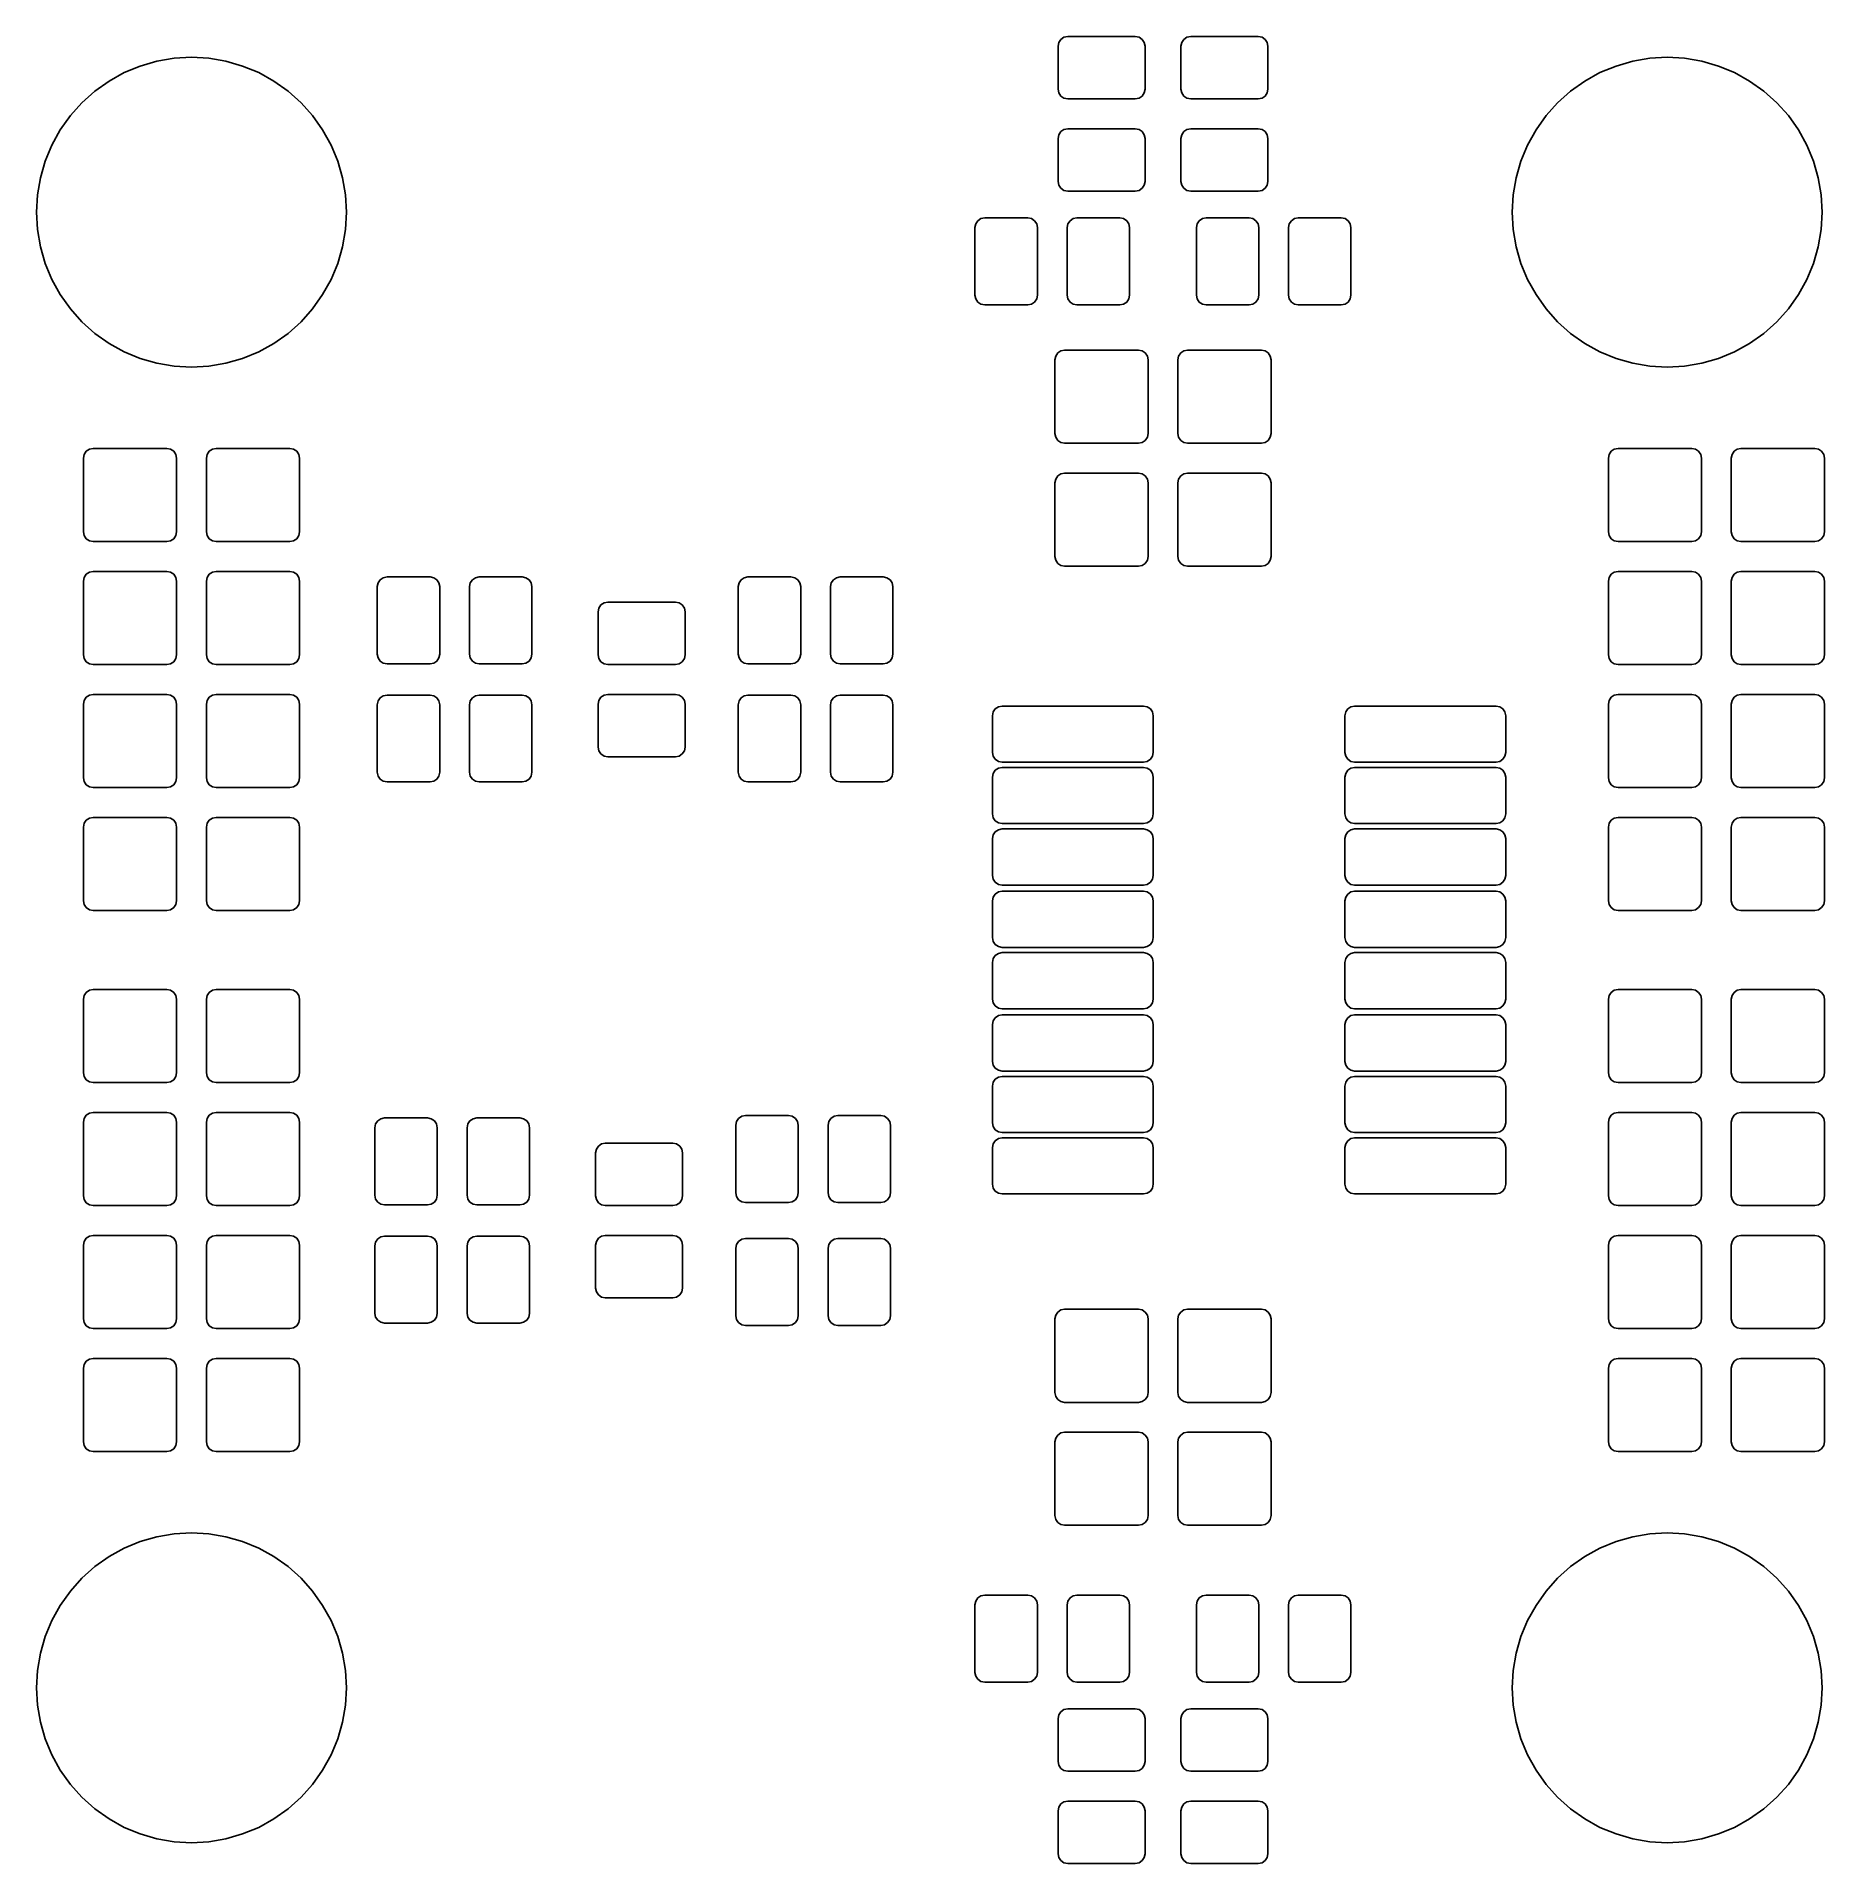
# Model space of a CAD drawing. Extents: x 0.07 to 1.53, y 0.06 to 1.54.
import ezdxf

# ---------------------------------------------------------------- set-up
doc = ezdxf.new("R2010")
doc.units = 0
doc.header["$MEASUREMENT"] = 0
doc.layers.add('BLACK', color=7, linetype='CONTINUOUS')

msp = doc.modelspace()

# ---------------------------------------------------------------- linework, layer by layer
at = {"layer": 'BLACK', "linetype": 'CONTINUOUS'}
for p, q in [((0.904626, 1.535), (0.905225, 1.53801)), ((0.904626, 1.5), (0.904626, 1.535)), ((0.905225, 1.53801), (0.906932, 1.54057)), ((0.906932, 1.54057), (0.909487, 1.54227)), ((0.909487, 1.54227), (0.9125, 1.54287)), ((0.9125, 1.54287), (0.9675, 1.54287)), ((0.9675, 1.54287), (0.970513, 1.54227)), ((0.970513, 1.54227), (0.973068, 1.54057)), ((0.973068, 1.54057), (0.974775, 1.53801)), ((0.974775, 1.53801), (0.975374, 1.535)), ((0.975374, 1.535), (0.975374, 1.5)), ((1.00463, 1.535), (1.00523, 1.53801)), ((1.00463, 1.5), (1.00463, 1.535)), ((1.00523, 1.53801), (1.00693, 1.54057)), ((1.00693, 1.54057), (1.00949, 1.54227)), ((1.00949, 1.54227), (1.0125, 1.54287)), ((1.0125, 1.54287), (1.0675, 1.54287)), ((1.0675, 1.54287), (1.07051, 1.54227)), ((1.07051, 1.54227), (1.07307, 1.54057)), ((1.07307, 1.54057), (1.07477, 1.53801)), ((1.07477, 1.53801), (1.07537, 1.535)), ((1.07537, 1.535), (1.07537, 1.5)), ((0.145337, 1.51351), (0.15839, 1.51891)), ((0.15839, 1.51891), (0.171966, 1.52283)), ((0.171966, 1.52283), (0.185894, 1.52519)), ((0.185894, 1.52519), (0.2, 1.52598)), ((0.2, 1.52598), (0.214106, 1.52519)), ((0.214106, 1.52519), (0.228034, 1.52283)), ((0.228034, 1.52283), (0.24161, 1.51891)), ((0.24161, 1.51891), (0.254663, 1.51351)), ((1.34534, 1.51351), (1.35839, 1.51891)), ((1.35839, 1.51891), (1.37197, 1.52283)), ((1.37197, 1.52283), (1.38589, 1.52519)), ((1.38589, 1.52519), (1.4, 1.52598)), ((1.4, 1.52598), (1.41411, 1.52519)), ((1.41411, 1.52519), (1.42803, 1.52283)), ((1.42803, 1.52283), (1.44161, 1.51891)), ((1.44161, 1.51891), (1.45466, 1.51351)), ((0.12145, 1.4985), (0.132972, 1.50667)), ((0.132972, 1.50667), (0.145337, 1.51351)), ((0.254663, 1.51351), (0.267028, 1.50667)), ((0.267028, 1.50667), (0.27855, 1.4985)), ((1.32145, 1.4985), (1.33297, 1.50667)), ((1.33297, 1.50667), (1.34534, 1.51351)), ((1.45466, 1.51351), (1.46703, 1.50667)), ((1.46703, 1.50667), (1.47855, 1.4985)), ((0.101502, 1.47855), (0.110916, 1.48908)), ((0.110916, 1.48908), (0.12145, 1.4985)), ((0.27855, 1.4985), (0.289084, 1.48908)), ((0.289084, 1.48908), (0.298498, 1.47855)), ((0.905225, 1.49699), (0.904626, 1.5)), ((0.906932, 1.49443), (0.905225, 1.49699)), ((0.909487, 1.49273), (0.906932, 1.49443)), ((0.9125, 1.49213), (0.909487, 1.49273)), ((0.9675, 1.49213), (0.9125, 1.49213)), ((0.970513, 1.49273), (0.9675, 1.49213)), ((0.973068, 1.49443), (0.970513, 1.49273)), ((0.974775, 1.49699), (0.973068, 1.49443)), ((0.975374, 1.5), (0.974775, 1.49699)), ((1.00523, 1.49699), (1.00463, 1.5)), ((1.00693, 1.49443), (1.00523, 1.49699)), ((1.00949, 1.49273), (1.00693, 1.49443)), ((1.0125, 1.49213), (1.00949, 1.49273)), ((1.0675, 1.49213), (1.0125, 1.49213)), ((1.07051, 1.49273), (1.0675, 1.49213)), ((1.07307, 1.49443), (1.07051, 1.49273)), ((1.07477, 1.49699), (1.07307, 1.49443)), ((1.07537, 1.5), (1.07477, 1.49699)), ((1.3015, 1.47855), (1.31092, 1.48908)), ((1.31092, 1.48908), (1.32145, 1.4985)), ((1.47855, 1.4985), (1.48908, 1.48908)), ((1.48908, 1.48908), (1.4985, 1.47855)), ((0.093326, 1.46703), (0.101502, 1.47855)), ((0.298498, 1.47855), (0.306674, 1.46703)), ((1.29333, 1.46703), (1.3015, 1.47855)), ((1.4985, 1.47855), (1.50667, 1.46703)), ((0.086492, 1.45466), (0.093326, 1.46703)), ((0.306674, 1.46703), (0.313508, 1.45466)), ((0.904626, 1.46), (0.905225, 1.46301)), ((0.904626, 1.425), (0.904626, 1.46)), ((0.905225, 1.46301), (0.906932, 1.46557)), ((0.906932, 1.46557), (0.909487, 1.46727)), ((0.909487, 1.46727), (0.9125, 1.46787)), ((0.9125, 1.46787), (0.9675, 1.46787)), ((0.9675, 1.46787), (0.970513, 1.46727)), ((0.970513, 1.46727), (0.973068, 1.46557)), ((0.973068, 1.46557), (0.974775, 1.46301)), ((0.974775, 1.46301), (0.975374, 1.46)), ((0.975374, 1.46), (0.975374, 1.425)), ((1.00463, 1.46), (1.00523, 1.46301)), ((1.00463, 1.425), (1.00463, 1.46)), ((1.00523, 1.46301), (1.00693, 1.46557)), ((1.00693, 1.46557), (1.00949, 1.46727)), ((1.00949, 1.46727), (1.0125, 1.46787)), ((1.0125, 1.46787), (1.0675, 1.46787)), ((1.0675, 1.46787), (1.07051, 1.46727)), ((1.07051, 1.46727), (1.07307, 1.46557)), ((1.07307, 1.46557), (1.07477, 1.46301)), ((1.07477, 1.46301), (1.07537, 1.46)), ((1.07537, 1.46), (1.07537, 1.425)), ((1.28649, 1.45466), (1.29333, 1.46703)), ((1.50667, 1.46703), (1.51351, 1.45466)), ((0.077174, 1.42803), (0.081086, 1.44161)), ((0.081086, 1.44161), (0.086492, 1.45466)), ((0.313508, 1.45466), (0.318914, 1.44161)), ((0.318914, 1.44161), (0.322826, 1.42803)), ((1.27717, 1.42803), (1.28109, 1.44161)), ((1.28109, 1.44161), (1.28649, 1.45466)), ((1.51351, 1.45466), (1.51891, 1.44161)), ((1.51891, 1.44161), (1.52283, 1.42803)), ((0.074808, 1.41411), (0.077174, 1.42803)), ((0.322826, 1.42803), (0.325192, 1.41411)), ((1.27481, 1.41411), (1.27717, 1.42803)), ((1.52283, 1.42803), (1.52519, 1.41411)), ((0.074016, 1.4), (0.074808, 1.41411)), ((0.325192, 1.41411), (0.325984, 1.4)), ((0.905225, 1.42199), (0.904626, 1.425)), ((0.906932, 1.41943), (0.905225, 1.42199)), ((0.909487, 1.41773), (0.906932, 1.41943)), ((0.9125, 1.41713), (0.909487, 1.41773)), ((0.9675, 1.41713), (0.9125, 1.41713)), ((0.970513, 1.41773), (0.9675, 1.41713)), ((0.973068, 1.41943), (0.970513, 1.41773)), ((0.974775, 1.42199), (0.973068, 1.41943)), ((0.975374, 1.425), (0.974775, 1.42199)), ((1.00523, 1.42199), (1.00463, 1.425)), ((1.00693, 1.41943), (1.00523, 1.42199)), ((1.00949, 1.41773), (1.00693, 1.41943)), ((1.0125, 1.41713), (1.00949, 1.41773)), ((1.0675, 1.41713), (1.0125, 1.41713)), ((1.07051, 1.41773), (1.0675, 1.41713)), ((1.07307, 1.41943), (1.07051, 1.41773)), ((1.07477, 1.42199), (1.07307, 1.41943)), ((1.07537, 1.425), (1.07477, 1.42199)), ((1.27402, 1.4), (1.27481, 1.41411)), ((1.52519, 1.41411), (1.52598, 1.4)), ((0.074808, 1.38589), (0.074016, 1.4)), ((0.325984, 1.4), (0.325192, 1.38589)), ((1.27481, 1.38589), (1.27402, 1.4)), ((1.52598, 1.4), (1.52519, 1.38589)), ((0.077174, 1.37197), (0.074808, 1.38589)), ((0.325192, 1.38589), (0.322826, 1.37197)), ((0.837126, 1.3875), (0.837725, 1.39051)), ((0.837126, 1.3325), (0.837126, 1.3875)), ((0.837725, 1.39051), (0.839432, 1.39307)), ((0.839432, 1.39307), (0.841987, 1.39477)), ((0.841987, 1.39477), (0.845, 1.39537)), ((0.845, 1.39537), (0.88, 1.39537)), ((0.88, 1.39537), (0.883013, 1.39477)), ((0.883013, 1.39477), (0.885568, 1.39307)), ((0.885568, 1.39307), (0.887275, 1.39051)), ((0.887275, 1.39051), (0.887874, 1.3875)), ((0.887874, 1.3875), (0.887874, 1.3325)), ((0.912126, 1.3875), (0.912725, 1.39051)), ((0.912126, 1.3325), (0.912126, 1.3875)), ((0.912725, 1.39051), (0.914432, 1.39307)), ((0.914432, 1.39307), (0.916987, 1.39477)), ((0.916987, 1.39477), (0.92, 1.39537)), ((0.92, 1.39537), (0.955, 1.39537)), ((0.955, 1.39537), (0.958013, 1.39477)), ((0.958013, 1.39477), (0.960568, 1.39307)), ((0.960568, 1.39307), (0.962275, 1.39051)), ((0.962275, 1.39051), (0.962874, 1.3875)), ((0.962874, 1.3875), (0.962874, 1.3325)), ((1.01713, 1.3875), (1.01773, 1.39051)), ((1.01713, 1.3325), (1.01713, 1.3875)), ((1.01773, 1.39051), (1.01943, 1.39307)), ((1.01943, 1.39307), (1.02199, 1.39477)), ((1.02199, 1.39477), (1.025, 1.39537)), ((1.025, 1.39537), (1.06, 1.39537)), ((1.06, 1.39537), (1.06301, 1.39477)), ((1.06301, 1.39477), (1.06557, 1.39307)), ((1.06557, 1.39307), (1.06727, 1.39051)), ((1.06727, 1.39051), (1.06787, 1.3875)), ((1.06787, 1.3875), (1.06787, 1.3325)), ((1.09213, 1.3875), (1.09273, 1.39051)), ((1.09213, 1.3325), (1.09213, 1.3875)), ((1.09273, 1.39051), (1.09443, 1.39307)), ((1.09443, 1.39307), (1.09699, 1.39477)), ((1.09699, 1.39477), (1.1, 1.39537)), ((1.1, 1.39537), (1.135, 1.39537)), ((1.135, 1.39537), (1.13801, 1.39477)), ((1.13801, 1.39477), (1.14057, 1.39307)), ((1.14057, 1.39307), (1.14227, 1.39051)), ((1.14227, 1.39051), (1.14287, 1.3875)), ((1.14287, 1.3875), (1.14287, 1.3325)), ((1.27717, 1.37197), (1.27481, 1.38589)), ((1.52519, 1.38589), (1.52283, 1.37197)), ((0.081086, 1.35839), (0.077174, 1.37197)), ((0.322826, 1.37197), (0.318914, 1.35839)), ((1.28109, 1.35839), (1.27717, 1.37197)), ((1.52283, 1.37197), (1.51891, 1.35839)), ((0.086492, 1.34534), (0.081086, 1.35839)), ((0.318914, 1.35839), (0.313508, 1.34534)), ((1.28649, 1.34534), (1.28109, 1.35839)), ((1.51891, 1.35839), (1.51351, 1.34534)), ((0.093326, 1.33297), (0.086492, 1.34534)), ((0.313508, 1.34534), (0.306674, 1.33297)), ((1.29333, 1.33297), (1.28649, 1.34534)), ((1.51351, 1.34534), (1.50667, 1.33297)), ((0.101502, 1.32145), (0.093326, 1.33297)), ((0.306674, 1.33297), (0.298498, 1.32145)), ((0.837725, 1.32949), (0.837126, 1.3325)), ((0.839432, 1.32693), (0.837725, 1.32949)), ((0.841987, 1.32523), (0.839432, 1.32693)), ((0.845, 1.32463), (0.841987, 1.32523)), ((0.88, 1.32463), (0.845, 1.32463)), ((0.883013, 1.32523), (0.88, 1.32463)), ((0.885568, 1.32693), (0.883013, 1.32523)), ((0.887275, 1.32949), (0.885568, 1.32693)), ((0.887874, 1.3325), (0.887275, 1.32949)), ((0.912725, 1.32949), (0.912126, 1.3325)), ((0.914432, 1.32693), (0.912725, 1.32949)), ((0.916987, 1.32523), (0.914432, 1.32693)), ((0.92, 1.32463), (0.916987, 1.32523)), ((0.955, 1.32463), (0.92, 1.32463)), ((0.958013, 1.32523), (0.955, 1.32463)), ((0.960568, 1.32693), (0.958013, 1.32523)), ((0.962275, 1.32949), (0.960568, 1.32693)), ((0.962874, 1.3325), (0.962275, 1.32949)), ((1.01773, 1.32949), (1.01713, 1.3325)), ((1.01943, 1.32693), (1.01773, 1.32949)), ((1.02199, 1.32523), (1.01943, 1.32693)), ((1.025, 1.32463), (1.02199, 1.32523)), ((1.06, 1.32463), (1.025, 1.32463)), ((1.06301, 1.32523), (1.06, 1.32463)), ((1.06557, 1.32693), (1.06301, 1.32523)), ((1.06727, 1.32949), (1.06557, 1.32693)), ((1.06787, 1.3325), (1.06727, 1.32949)), ((1.09273, 1.32949), (1.09213, 1.3325)), ((1.09443, 1.32693), (1.09273, 1.32949)), ((1.09699, 1.32523), (1.09443, 1.32693)), ((1.1, 1.32463), (1.09699, 1.32523)), ((1.135, 1.32463), (1.1, 1.32463)), ((1.13801, 1.32523), (1.135, 1.32463)), ((1.14057, 1.32693), (1.13801, 1.32523)), ((1.14227, 1.32949), (1.14057, 1.32693)), ((1.14287, 1.3325), (1.14227, 1.32949)), ((1.3015, 1.32145), (1.29333, 1.33297)), ((1.50667, 1.33297), (1.4985, 1.32145)), ((0.110916, 1.31092), (0.101502, 1.32145)), ((0.12145, 1.3015), (0.110916, 1.31092)), ((0.289084, 1.31092), (0.27855, 1.3015)), ((0.298498, 1.32145), (0.289084, 1.31092)), ((1.31092, 1.31092), (1.3015, 1.32145)), ((1.32145, 1.3015), (1.31092, 1.31092)), ((1.48908, 1.31092), (1.47855, 1.3015)), ((1.4985, 1.32145), (1.48908, 1.31092)), ((0.132972, 1.29333), (0.12145, 1.3015)), ((0.145337, 1.28649), (0.132972, 1.29333)), ((0.267028, 1.29333), (0.254663, 1.28649)), ((0.27855, 1.3015), (0.267028, 1.29333)), ((1.33297, 1.29333), (1.32145, 1.3015)), ((1.34534, 1.28649), (1.33297, 1.29333)), ((1.46703, 1.29333), (1.45466, 1.28649)), ((1.47855, 1.3015), (1.46703, 1.29333)), ((0.15839, 1.28109), (0.145337, 1.28649)), ((0.171966, 1.27717), (0.15839, 1.28109)), ((0.24161, 1.28109), (0.228034, 1.27717)), ((0.254663, 1.28649), (0.24161, 1.28109)), ((0.902126, 1.28), (0.902725, 1.28301)), ((0.902126, 1.22), (0.902126, 1.28)), ((0.902725, 1.28301), (0.904432, 1.28557)), ((0.904432, 1.28557), (0.906987, 1.28727)), ((0.906987, 1.28727), (0.91, 1.28787)), ((0.91, 1.28787), (0.97, 1.28787)), ((0.97, 1.28787), (0.973013, 1.28727)), ((0.973013, 1.28727), (0.975568, 1.28557)), ((0.975568, 1.28557), (0.977275, 1.28301)), ((0.977275, 1.28301), (0.977874, 1.28)), ((0.977874, 1.28), (0.977874, 1.22)), ((1.00213, 1.28), (1.00273, 1.28301)), ((1.00213, 1.22), (1.00213, 1.28)), ((1.00273, 1.28301), (1.00443, 1.28557)), ((1.00443, 1.28557), (1.00699, 1.28727)), ((1.00699, 1.28727), (1.01, 1.28787)), ((1.01, 1.28787), (1.07, 1.28787)), ((1.07, 1.28787), (1.07301, 1.28727)), ((1.07301, 1.28727), (1.07557, 1.28557)), ((1.07557, 1.28557), (1.07727, 1.28301)), ((1.07727, 1.28301), (1.07787, 1.28)), ((1.07787, 1.28), (1.07787, 1.22)), ((1.35839, 1.28109), (1.34534, 1.28649)), ((1.37197, 1.27717), (1.35839, 1.28109)), ((1.44161, 1.28109), (1.42803, 1.27717)), ((1.45466, 1.28649), (1.44161, 1.28109)), ((0.185894, 1.27481), (0.171966, 1.27717)), ((0.2, 1.27402), (0.185894, 1.27481)), ((0.214106, 1.27481), (0.2, 1.27402)), ((0.228034, 1.27717), (0.214106, 1.27481)), ((1.38589, 1.27481), (1.37197, 1.27717)), ((1.4, 1.27402), (1.38589, 1.27481)), ((1.41411, 1.27481), (1.4, 1.27402)), ((1.42803, 1.27717), (1.41411, 1.27481)), ((0.902725, 1.21699), (0.902126, 1.22)), ((0.977874, 1.22), (0.977275, 1.21699)), ((1.00273, 1.21699), (1.00213, 1.22)), ((1.07787, 1.22), (1.07727, 1.21699)), ((0.112725, 1.20301), (0.114432, 1.20557)), ((0.114432, 1.20557), (0.116987, 1.20727)), ((0.116987, 1.20727), (0.12, 1.20787)), ((0.12, 1.20787), (0.18, 1.20787)), ((0.18, 1.20787), (0.183013, 1.20727)), ((0.183013, 1.20727), (0.185568, 1.20557)), ((0.185568, 1.20557), (0.187275, 1.20301)), ((0.212725, 1.20301), (0.214432, 1.20557)), ((0.214432, 1.20557), (0.216987, 1.20727)), ((0.216987, 1.20727), (0.22, 1.20787)), ((0.22, 1.20787), (0.28, 1.20787)), ((0.28, 1.20787), (0.283013, 1.20727)), ((0.283013, 1.20727), (0.285568, 1.20557)), ((0.285568, 1.20557), (0.287275, 1.20301)), ((0.904432, 1.21443), (0.902725, 1.21699)), ((0.906987, 1.21273), (0.904432, 1.21443)), ((0.91, 1.21213), (0.906987, 1.21273)), ((0.97, 1.21213), (0.91, 1.21213)), ((0.973013, 1.21273), (0.97, 1.21213)), ((0.975568, 1.21443), (0.973013, 1.21273)), ((0.977275, 1.21699), (0.975568, 1.21443)), ((1.00443, 1.21443), (1.00273, 1.21699)), ((1.00699, 1.21273), (1.00443, 1.21443)), ((1.01, 1.21213), (1.00699, 1.21273)), ((1.07, 1.21213), (1.01, 1.21213)), ((1.07301, 1.21273), (1.07, 1.21213)), ((1.07557, 1.21443), (1.07301, 1.21273)), ((1.07727, 1.21699), (1.07557, 1.21443)), ((1.35273, 1.20301), (1.35443, 1.20557)), ((1.35443, 1.20557), (1.35699, 1.20727)), ((1.35699, 1.20727), (1.36, 1.20787)), ((1.36, 1.20787), (1.42, 1.20787)), ((1.42, 1.20787), (1.42301, 1.20727)), ((1.42301, 1.20727), (1.42557, 1.20557)), ((1.42557, 1.20557), (1.42727, 1.20301)), ((1.45273, 1.20301), (1.45443, 1.20557)), ((1.45443, 1.20557), (1.45699, 1.20727)), ((1.45699, 1.20727), (1.46, 1.20787)), ((1.46, 1.20787), (1.52, 1.20787)), ((1.52, 1.20787), (1.52301, 1.20727)), ((1.52301, 1.20727), (1.52557, 1.20557)), ((1.52557, 1.20557), (1.52727, 1.20301)), ((0.112126, 1.2), (0.112725, 1.20301)), ((0.112126, 1.14), (0.112126, 1.2)), ((0.187275, 1.20301), (0.187874, 1.2)), ((0.187874, 1.2), (0.187874, 1.14)), ((0.212126, 1.2), (0.212725, 1.20301)), ((0.212126, 1.14), (0.212126, 1.2)), ((0.287275, 1.20301), (0.287874, 1.2)), ((0.287874, 1.2), (0.287874, 1.14)), ((1.35213, 1.2), (1.35273, 1.20301)), ((1.35213, 1.14), (1.35213, 1.2)), ((1.42727, 1.20301), (1.42787, 1.2)), ((1.42787, 1.2), (1.42787, 1.14)), ((1.45213, 1.2), (1.45273, 1.20301)), ((1.45213, 1.14), (1.45213, 1.2)), ((1.52727, 1.20301), (1.52787, 1.2)), ((1.52787, 1.2), (1.52787, 1.14)), ((0.902126, 1.18), (0.902725, 1.18301)), ((0.902126, 1.12), (0.902126, 1.18)), ((0.902725, 1.18301), (0.904432, 1.18557)), ((0.904432, 1.18557), (0.906987, 1.18727)), ((0.906987, 1.18727), (0.91, 1.18787)), ((0.91, 1.18787), (0.97, 1.18787)), ((0.97, 1.18787), (0.973013, 1.18727)), ((0.973013, 1.18727), (0.975568, 1.18557)), ((0.975568, 1.18557), (0.977275, 1.18301)), ((0.977275, 1.18301), (0.977874, 1.18)), ((0.977874, 1.18), (0.977874, 1.12)), ((1.00213, 1.18), (1.00273, 1.18301)), ((1.00213, 1.12), (1.00213, 1.18)), ((1.00273, 1.18301), (1.00443, 1.18557)), ((1.00443, 1.18557), (1.00699, 1.18727)), ((1.00699, 1.18727), (1.01, 1.18787)), ((1.01, 1.18787), (1.07, 1.18787)), ((1.07, 1.18787), (1.07301, 1.18727)), ((1.07301, 1.18727), (1.07557, 1.18557)), ((1.07557, 1.18557), (1.07727, 1.18301)), ((1.07727, 1.18301), (1.07787, 1.18)), ((1.07787, 1.18), (1.07787, 1.12)), ((0.112725, 1.13699), (0.112126, 1.14)), ((0.114432, 1.13443), (0.112725, 1.13699)), ((0.116987, 1.13273), (0.114432, 1.13443)), ((0.12, 1.13213), (0.116987, 1.13273)), ((0.18, 1.13213), (0.12, 1.13213)), ((0.183013, 1.13273), (0.18, 1.13213)), ((0.185568, 1.13443), (0.183013, 1.13273)), ((0.187275, 1.13699), (0.185568, 1.13443)), ((0.187874, 1.14), (0.187275, 1.13699)), ((0.212725, 1.13699), (0.212126, 1.14)), ((0.214432, 1.13443), (0.212725, 1.13699)), ((0.216987, 1.13273), (0.214432, 1.13443)), ((0.22, 1.13213), (0.216987, 1.13273)), ((0.28, 1.13213), (0.22, 1.13213)), ((0.283013, 1.13273), (0.28, 1.13213)), ((0.285568, 1.13443), (0.283013, 1.13273)), ((0.287275, 1.13699), (0.285568, 1.13443)), ((0.287874, 1.14), (0.287275, 1.13699)), ((1.35273, 1.13699), (1.35213, 1.14)), ((1.35443, 1.13443), (1.35273, 1.13699)), ((1.35699, 1.13273), (1.35443, 1.13443)), ((1.36, 1.13213), (1.35699, 1.13273)), ((1.42, 1.13213), (1.36, 1.13213)), ((1.42301, 1.13273), (1.42, 1.13213)), ((1.42557, 1.13443), (1.42301, 1.13273)), ((1.42727, 1.13699), (1.42557, 1.13443)), ((1.42787, 1.14), (1.42727, 1.13699)), ((1.45273, 1.13699), (1.45213, 1.14)), ((1.45443, 1.13443), (1.45273, 1.13699)), ((1.45699, 1.13273), (1.45443, 1.13443)), ((1.46, 1.13213), (1.45699, 1.13273)), ((1.52, 1.13213), (1.46, 1.13213)), ((1.52301, 1.13273), (1.52, 1.13213)), ((1.52557, 1.13443), (1.52301, 1.13273)), ((1.52727, 1.13699), (1.52557, 1.13443)), ((1.52787, 1.14), (1.52727, 1.13699)), ((0.902725, 1.11699), (0.902126, 1.12)), ((0.904432, 1.11443), (0.902725, 1.11699)), ((0.906987, 1.11273), (0.904432, 1.11443)), ((0.975568, 1.11443), (0.973013, 1.11273)), ((0.977275, 1.11699), (0.975568, 1.11443)), ((0.977874, 1.12), (0.977275, 1.11699)), ((1.00273, 1.11699), (1.00213, 1.12)), ((1.00443, 1.11443), (1.00273, 1.11699)), ((1.00699, 1.11273), (1.00443, 1.11443)), ((1.07557, 1.11443), (1.07301, 1.11273)), ((1.07727, 1.11699), (1.07557, 1.11443)), ((1.07787, 1.12), (1.07727, 1.11699)), ((0.112126, 1.1), (0.112725, 1.10301)), ((0.112126, 1.04), (0.112126, 1.1)), ((0.112725, 1.10301), (0.114432, 1.10557)), ((0.114432, 1.10557), (0.116987, 1.10727)), ((0.116987, 1.10727), (0.12, 1.10787)), ((0.12, 1.10787), (0.18, 1.10787)), ((0.18, 1.10787), (0.183013, 1.10727)), ((0.183013, 1.10727), (0.185568, 1.10557)), ((0.185568, 1.10557), (0.187275, 1.10301)), ((0.187275, 1.10301), (0.187874, 1.1)), ((0.187874, 1.1), (0.187874, 1.04)), ((0.212126, 1.1), (0.212725, 1.10301)), ((0.212126, 1.04), (0.212126, 1.1)), ((0.212725, 1.10301), (0.214432, 1.10557)), ((0.214432, 1.10557), (0.216987, 1.10727)), ((0.216987, 1.10727), (0.22, 1.10787)), ((0.22, 1.10787), (0.28, 1.10787)), ((0.28, 1.10787), (0.283013, 1.10727)), ((0.283013, 1.10727), (0.285568, 1.10557)), ((0.285568, 1.10557), (0.287275, 1.10301)), ((0.287275, 1.10301), (0.287874, 1.1)), ((0.287874, 1.1), (0.287874, 1.04)), ((0.351725, 1.09851), (0.353432, 1.10107)), ((0.353432, 1.10107), (0.355987, 1.10277)), ((0.355987, 1.10277), (0.359, 1.10337)), ((0.359, 1.10337), (0.394, 1.10337)), ((0.394, 1.10337), (0.397013, 1.10277)), ((0.397013, 1.10277), (0.399568, 1.10107)), ((0.399568, 1.10107), (0.401275, 1.09851)), ((0.426725, 1.09851), (0.428432, 1.10107)), ((0.428432, 1.10107), (0.430987, 1.10277)), ((0.430987, 1.10277), (0.434, 1.10337)), ((0.434, 1.10337), (0.469, 1.10337)), ((0.469, 1.10337), (0.472013, 1.10277)), ((0.472013, 1.10277), (0.474568, 1.10107)), ((0.474568, 1.10107), (0.476275, 1.09851)), ((0.645225, 1.09851), (0.646932, 1.10107)), ((0.646932, 1.10107), (0.649487, 1.10277)), ((0.649487, 1.10277), (0.6525, 1.10337)), ((0.6525, 1.10337), (0.6875, 1.10337)), ((0.6875, 1.10337), (0.690513, 1.10277)), ((0.690513, 1.10277), (0.693068, 1.10107)), ((0.693068, 1.10107), (0.694775, 1.09851)), ((0.720225, 1.09851), (0.721932, 1.10107)), ((0.721932, 1.10107), (0.724487, 1.10277)), ((0.724487, 1.10277), (0.7275, 1.10337)), ((0.7275, 1.10337), (0.7625, 1.10337)), ((0.7625, 1.10337), (0.765513, 1.10277)), ((0.765513, 1.10277), (0.768068, 1.10107)), ((0.768068, 1.10107), (0.769775, 1.09851)), ((0.91, 1.11213), (0.906987, 1.11273)), ((0.97, 1.11213), (0.91, 1.11213)), ((0.973013, 1.11273), (0.97, 1.11213)), ((1.01, 1.11213), (1.00699, 1.11273)), ((1.07, 1.11213), (1.01, 1.11213)), ((1.07301, 1.11273), (1.07, 1.11213)), ((1.35213, 1.1), (1.35273, 1.10301)), ((1.35213, 1.04), (1.35213, 1.1)), ((1.35273, 1.10301), (1.35443, 1.10557)), ((1.35443, 1.10557), (1.35699, 1.10727)), ((1.35699, 1.10727), (1.36, 1.10787)), ((1.36, 1.10787), (1.42, 1.10787)), ((1.42, 1.10787), (1.42301, 1.10727)), ((1.42301, 1.10727), (1.42557, 1.10557)), ((1.42557, 1.10557), (1.42727, 1.10301)), ((1.42727, 1.10301), (1.42787, 1.1)), ((1.42787, 1.1), (1.42787, 1.04)), ((1.45213, 1.1), (1.45273, 1.10301)), ((1.45213, 1.04), (1.45213, 1.1)), ((1.45273, 1.10301), (1.45443, 1.10557)), ((1.45443, 1.10557), (1.45699, 1.10727)), ((1.45699, 1.10727), (1.46, 1.10787)), ((1.46, 1.10787), (1.52, 1.10787)), ((1.52, 1.10787), (1.52301, 1.10727)), ((1.52301, 1.10727), (1.52557, 1.10557)), ((1.52557, 1.10557), (1.52727, 1.10301)), ((1.52727, 1.10301), (1.52787, 1.1)), ((1.52787, 1.1), (1.52787, 1.04)), ((0.351126, 1.0955), (0.351725, 1.09851)), ((0.351126, 1.0405), (0.351126, 1.0955)), ((0.401275, 1.09851), (0.401874, 1.0955)), ((0.401874, 1.0955), (0.401874, 1.0405)), ((0.426126, 1.0955), (0.426725, 1.09851)), ((0.426126, 1.0405), (0.426126, 1.0955)), ((0.476275, 1.09851), (0.476874, 1.0955)), ((0.476874, 1.0955), (0.476874, 1.0405)), ((0.644626, 1.0955), (0.645225, 1.09851)), ((0.644626, 1.0405), (0.644626, 1.0955)), ((0.694775, 1.09851), (0.695374, 1.0955)), ((0.695374, 1.0955), (0.695374, 1.0405)), ((0.719626, 1.0955), (0.720225, 1.09851)), ((0.719626, 1.0405), (0.719626, 1.0955)), ((0.769775, 1.09851), (0.770374, 1.0955)), ((0.770374, 1.0955), (0.770374, 1.0405)), ((0.530626, 1.075), (0.531225, 1.07801)), ((0.530626, 1.04), (0.530626, 1.075)), ((0.531225, 1.07801), (0.532932, 1.08057)), ((0.532932, 1.08057), (0.535487, 1.08227)), ((0.535487, 1.08227), (0.5385, 1.08287)), ((0.5385, 1.08287), (0.5935, 1.08287)), ((0.5935, 1.08287), (0.596513, 1.08227)), ((0.596513, 1.08227), (0.599068, 1.08057)), ((0.599068, 1.08057), (0.600775, 1.07801)), ((0.600775, 1.07801), (0.601374, 1.075)), ((0.601374, 1.075), (0.601374, 1.04)), ((0.351725, 1.03749), (0.351126, 1.0405)), ((0.401874, 1.0405), (0.401275, 1.03749)), ((0.426725, 1.03749), (0.426126, 1.0405)), ((0.476874, 1.0405), (0.476275, 1.03749)), ((0.645225, 1.03749), (0.644626, 1.0405)), ((0.695374, 1.0405), (0.694775, 1.03749)), ((0.720225, 1.03749), (0.719626, 1.0405)), ((0.770374, 1.0405), (0.769775, 1.03749)), ((0.112725, 1.03699), (0.112126, 1.04)), ((0.114432, 1.03443), (0.112725, 1.03699)), ((0.116987, 1.03273), (0.114432, 1.03443)), ((0.12, 1.03213), (0.116987, 1.03273)), ((0.18, 1.03213), (0.12, 1.03213)), ((0.183013, 1.03273), (0.18, 1.03213)), ((0.185568, 1.03443), (0.183013, 1.03273)), ((0.187275, 1.03699), (0.185568, 1.03443)), ((0.187874, 1.04), (0.187275, 1.03699)), ((0.212725, 1.03699), (0.212126, 1.04)), ((0.214432, 1.03443), (0.212725, 1.03699)), ((0.216987, 1.03273), (0.214432, 1.03443)), ((0.22, 1.03213), (0.216987, 1.03273)), ((0.28, 1.03213), (0.22, 1.03213)), ((0.283013, 1.03273), (0.28, 1.03213)), ((0.285568, 1.03443), (0.283013, 1.03273)), ((0.287275, 1.03699), (0.285568, 1.03443)), ((0.287874, 1.04), (0.287275, 1.03699)), ((0.353432, 1.03493), (0.351725, 1.03749)), ((0.355987, 1.03323), (0.353432, 1.03493)), ((0.359, 1.03263), (0.355987, 1.03323)), ((0.394, 1.03263), (0.359, 1.03263)), ((0.397013, 1.03323), (0.394, 1.03263)), ((0.399568, 1.03493), (0.397013, 1.03323)), ((0.401275, 1.03749), (0.399568, 1.03493)), ((0.428432, 1.03493), (0.426725, 1.03749)), ((0.430987, 1.03323), (0.428432, 1.03493)), ((0.434, 1.03263), (0.430987, 1.03323)), ((0.469, 1.03263), (0.434, 1.03263)), ((0.472013, 1.03323), (0.469, 1.03263)), ((0.474568, 1.03493), (0.472013, 1.03323)), ((0.476275, 1.03749), (0.474568, 1.03493)), ((0.531225, 1.03699), (0.530626, 1.04)), ((0.532932, 1.03443), (0.531225, 1.03699)), ((0.535487, 1.03273), (0.532932, 1.03443)), ((0.5385, 1.03213), (0.535487, 1.03273)), ((0.5935, 1.03213), (0.5385, 1.03213)), ((0.596513, 1.03273), (0.5935, 1.03213)), ((0.599068, 1.03443), (0.596513, 1.03273)), ((0.600775, 1.03699), (0.599068, 1.03443)), ((0.601374, 1.04), (0.600775, 1.03699)), ((0.646932, 1.03493), (0.645225, 1.03749)), ((0.649487, 1.03323), (0.646932, 1.03493)), ((0.6525, 1.03263), (0.649487, 1.03323)), ((0.6875, 1.03263), (0.6525, 1.03263)), ((0.690513, 1.03323), (0.6875, 1.03263)), ((0.693068, 1.03493), (0.690513, 1.03323)), ((0.694775, 1.03749), (0.693068, 1.03493)), ((0.721932, 1.03493), (0.720225, 1.03749)), ((0.724487, 1.03323), (0.721932, 1.03493)), ((0.7275, 1.03263), (0.724487, 1.03323)), ((0.7625, 1.03263), (0.7275, 1.03263)), ((0.765513, 1.03323), (0.7625, 1.03263)), ((0.768068, 1.03493), (0.765513, 1.03323)), ((0.769775, 1.03749), (0.768068, 1.03493)), ((1.35273, 1.03699), (1.35213, 1.04)), ((1.35443, 1.03443), (1.35273, 1.03699)), ((1.35699, 1.03273), (1.35443, 1.03443)), ((1.36, 1.03213), (1.35699, 1.03273)), ((1.42, 1.03213), (1.36, 1.03213)), ((1.42301, 1.03273), (1.42, 1.03213)), ((1.42557, 1.03443), (1.42301, 1.03273)), ((1.42727, 1.03699), (1.42557, 1.03443)), ((1.42787, 1.04), (1.42727, 1.03699)), ((1.45273, 1.03699), (1.45213, 1.04)), ((1.45443, 1.03443), (1.45273, 1.03699)), ((1.45699, 1.03273), (1.45443, 1.03443)), ((1.46, 1.03213), (1.45699, 1.03273)), ((1.52, 1.03213), (1.46, 1.03213)), ((1.52301, 1.03273), (1.52, 1.03213)), ((1.52557, 1.03443), (1.52301, 1.03273)), ((1.52727, 1.03699), (1.52557, 1.03443)), ((1.52787, 1.04), (1.52727, 1.03699)), ((0.112126, 1), (0.112725, 1.00301)), ((0.112126, 0.94), (0.112126, 1)), ((0.112725, 1.00301), (0.114432, 1.00557)), ((0.114432, 1.00557), (0.116987, 1.00727)), ((0.116987, 1.00727), (0.12, 1.00787)), ((0.12, 1.00787), (0.18, 1.00787)), ((0.18, 1.00787), (0.183013, 1.00727)), ((0.183013, 1.00727), (0.185568, 1.00557)), ((0.185568, 1.00557), (0.187275, 1.00301)), ((0.187275, 1.00301), (0.187874, 1)), ((0.187874, 1), (0.187874, 0.94)), ((0.212126, 1), (0.212725, 1.00301)), ((0.212126, 0.94), (0.212126, 1)), ((0.212725, 1.00301), (0.214432, 1.00557)), ((0.214432, 1.00557), (0.216987, 1.00727)), ((0.216987, 1.00727), (0.22, 1.00787)), ((0.22, 1.00787), (0.28, 1.00787)), ((0.28, 1.00787), (0.283013, 1.00727)), ((0.283013, 1.00727), (0.285568, 1.00557)), ((0.285568, 1.00557), (0.287275, 1.00301)), ((0.287275, 1.00301), (0.287874, 1)), ((0.287874, 1), (0.287874, 0.94)), ((0.351126, 0.9995), (0.351725, 1.00251)), ((0.351126, 0.9445), (0.351126, 0.9995)), ((0.351725, 1.00251), (0.353432, 1.00507)), ((0.353432, 1.00507), (0.355987, 1.00677)), ((0.355987, 1.00677), (0.359, 1.00737)), ((0.359, 1.00737), (0.394, 1.00737)), ((0.394, 1.00737), (0.397013, 1.00677)), ((0.397013, 1.00677), (0.399568, 1.00507)), ((0.399568, 1.00507), (0.401275, 1.00251)), ((0.401275, 1.00251), (0.401874, 0.9995)), ((0.401874, 0.9995), (0.401874, 0.9445)), ((0.426126, 0.9995), (0.426725, 1.00251)), ((0.426126, 0.9445), (0.426126, 0.9995)), ((0.426725, 1.00251), (0.428432, 1.00507)), ((0.428432, 1.00507), (0.430987, 1.00677)), ((0.430987, 1.00677), (0.434, 1.00737)), ((0.434, 1.00737), (0.469, 1.00737)), ((0.469, 1.00737), (0.472013, 1.00677)), ((0.472013, 1.00677), (0.474568, 1.00507)), ((0.474568, 1.00507), (0.476275, 1.00251)), ((0.476275, 1.00251), (0.476874, 0.9995)), ((0.476874, 0.9995), (0.476874, 0.9445)), ((0.530626, 1), (0.531225, 1.00301)), ((0.530626, 0.965), (0.530626, 1)), ((0.531225, 1.00301), (0.532932, 1.00557)), ((0.532932, 1.00557), (0.535487, 1.00727)), ((0.535487, 1.00727), (0.5385, 1.00787)), ((0.5385, 1.00787), (0.5935, 1.00787)), ((0.5935, 1.00787), (0.596513, 1.00727)), ((0.596513, 1.00727), (0.599068, 1.00557)), ((0.599068, 1.00557), (0.600775, 1.00301)), ((0.600775, 1.00301), (0.601374, 1)), ((0.601374, 1), (0.601374, 0.965)), ((0.644626, 0.9995), (0.645225, 1.00251)), ((0.644626, 0.9445), (0.644626, 0.9995)), ((0.645225, 1.00251), (0.646932, 1.00507)), ((0.646932, 1.00507), (0.649487, 1.00677)), ((0.649487, 1.00677), (0.6525, 1.00737)), ((0.6525, 1.00737), (0.6875, 1.00737)), ((0.6875, 1.00737), (0.690513, 1.00677)), ((0.690513, 1.00677), (0.693068, 1.00507)), ((0.693068, 1.00507), (0.694775, 1.00251)), ((0.694775, 1.00251), (0.695374, 0.9995)), ((0.695374, 0.9995), (0.695374, 0.9445)), ((0.719626, 0.9995), (0.720225, 1.00251)), ((0.719626, 0.9445), (0.719626, 0.9995)), ((0.720225, 1.00251), (0.721932, 1.00507)), ((0.721932, 1.00507), (0.724487, 1.00677)), ((0.724487, 1.00677), (0.7275, 1.00737)), ((0.7275, 1.00737), (0.7625, 1.00737)), ((0.7625, 1.00737), (0.765513, 1.00677)), ((0.765513, 1.00677), (0.768068, 1.00507)), ((0.768068, 1.00507), (0.769775, 1.00251)), ((0.769775, 1.00251), (0.770374, 0.9995)), ((0.770374, 0.9995), (0.770374, 0.9445)), ((0.851938, 0.993564), (0.853645, 0.996119)), ((0.853645, 0.996119), (0.856199, 0.997826)), ((0.856199, 0.997826), (0.859213, 0.998425)), ((0.859213, 0.998425), (0.974173, 0.998425)), ((0.974173, 0.998425), (0.977186, 0.997826)), ((0.977186, 0.997826), (0.979741, 0.996119)), ((0.979741, 0.996119), (0.981448, 0.993564)), ((1.13855, 0.993564), (1.14026, 0.996119)), ((1.14026, 0.996119), (1.14281, 0.997826)), ((1.14281, 0.997826), (1.14583, 0.998425)), ((1.14583, 0.998425), (1.26079, 0.998425)), ((1.26079, 0.998425), (1.2638, 0.997826)), ((1.2638, 0.997826), (1.26636, 0.996119)), ((1.26636, 0.996119), (1.26806, 0.993564)), ((1.35213, 1), (1.35273, 1.00301)), ((1.35213, 0.94), (1.35213, 1)), ((1.35273, 1.00301), (1.35443, 1.00557)), ((1.35443, 1.00557), (1.35699, 1.00727)), ((1.35699, 1.00727), (1.36, 1.00787)), ((1.36, 1.00787), (1.42, 1.00787)), ((1.42, 1.00787), (1.42301, 1.00727)), ((1.42301, 1.00727), (1.42557, 1.00557)), ((1.42557, 1.00557), (1.42727, 1.00301)), ((1.42727, 1.00301), (1.42787, 1)), ((1.42787, 1), (1.42787, 0.94)), ((1.45213, 1), (1.45273, 1.00301)), ((1.45213, 0.94), (1.45213, 1)), ((1.45273, 1.00301), (1.45443, 1.00557)), ((1.45443, 1.00557), (1.45699, 1.00727)), ((1.45699, 1.00727), (1.46, 1.00787)), ((1.46, 1.00787), (1.52, 1.00787)), ((1.52, 1.00787), (1.52301, 1.00727)), ((1.52301, 1.00727), (1.52557, 1.00557)), ((1.52557, 1.00557), (1.52727, 1.00301)), ((1.52727, 1.00301), (1.52787, 1)), ((1.52787, 1), (1.52787, 0.94)), ((0.851339, 0.990551), (0.851938, 0.993564)), ((0.851339, 0.96063), (0.851339, 0.990551)), ((0.981448, 0.993564), (0.982047, 0.990551)), ((0.982047, 0.990551), (0.982047, 0.96063)), ((1.13795, 0.990551), (1.13855, 0.993564)), ((1.13795, 0.96063), (1.13795, 0.990551)), ((1.26806, 0.993564), (1.26866, 0.990551)), ((1.26866, 0.990551), (1.26866, 0.96063)), ((0.531225, 0.961987), (0.530626, 0.965)), ((0.532932, 0.959432), (0.531225, 0.961987)), ((0.535487, 0.957725), (0.532932, 0.959432)), ((0.5385, 0.957126), (0.535487, 0.957725)), ((0.5935, 0.957126), (0.5385, 0.957126)), ((0.596513, 0.957725), (0.5935, 0.957126)), ((0.599068, 0.959432), (0.596513, 0.957725)), ((0.600775, 0.961987), (0.599068, 0.959432)), ((0.601374, 0.965), (0.600775, 0.961987)), ((0.851938, 0.957617), (0.851339, 0.96063)), ((0.853645, 0.955062), (0.851938, 0.957617)), ((0.856199, 0.953355), (0.853645, 0.955062)), ((0.859213, 0.952756), (0.856199, 0.953355)), ((0.974173, 0.952756), (0.859213, 0.952756)), ((0.977186, 0.953355), (0.974173, 0.952756)), ((0.979741, 0.955062), (0.977186, 0.953355)), ((0.981448, 0.957617), (0.979741, 0.955062)), ((0.982047, 0.96063), (0.981448, 0.957617)), ((1.13855, 0.957617), (1.13795, 0.96063)), ((1.14026, 0.955062), (1.13855, 0.957617)), ((1.14281, 0.953355), (1.14026, 0.955062)), ((1.14583, 0.952756), (1.14281, 0.953355)), ((1.26079, 0.952756), (1.14583, 0.952756)), ((1.2638, 0.953355), (1.26079, 0.952756)), ((1.26636, 0.955062), (1.2638, 0.953355)), ((1.26806, 0.957617), (1.26636, 0.955062)), ((1.26866, 0.96063), (1.26806, 0.957617)), ((0.112725, 0.936987), (0.112126, 0.94)), ((0.114432, 0.934432), (0.112725, 0.936987)), ((0.187275, 0.936987), (0.185568, 0.934432)), ((0.187874, 0.94), (0.187275, 0.936987)), ((0.212725, 0.936987), (0.212126, 0.94)), ((0.214432, 0.934432), (0.212725, 0.936987)), ((0.287275, 0.936987), (0.285568, 0.934432)), ((0.287874, 0.94), (0.287275, 0.936987)), ((0.351725, 0.941487), (0.351126, 0.9445)), ((0.353432, 0.938932), (0.351725, 0.941487)), ((0.355987, 0.937225), (0.353432, 0.938932)), ((0.359, 0.936626), (0.355987, 0.937225)), ((0.394, 0.936626), (0.359, 0.936626)), ((0.397013, 0.937225), (0.394, 0.936626)), ((0.399568, 0.938932), (0.397013, 0.937225)), ((0.401275, 0.941487), (0.399568, 0.938932)), ((0.401874, 0.9445), (0.401275, 0.941487)), ((0.426725, 0.941487), (0.426126, 0.9445)), ((0.428432, 0.938932), (0.426725, 0.941487)), ((0.430987, 0.937225), (0.428432, 0.938932)), ((0.434, 0.936626), (0.430987, 0.937225)), ((0.469, 0.936626), (0.434, 0.936626)), ((0.472013, 0.937225), (0.469, 0.936626)), ((0.474568, 0.938932), (0.472013, 0.937225)), ((0.476275, 0.941487), (0.474568, 0.938932)), ((0.476874, 0.9445), (0.476275, 0.941487)), ((0.645225, 0.941487), (0.644626, 0.9445)), ((0.646932, 0.938932), (0.645225, 0.941487)), ((0.649487, 0.937225), (0.646932, 0.938932)), ((0.6525, 0.936626), (0.649487, 0.937225)), ((0.6875, 0.936626), (0.6525, 0.936626)), ((0.690513, 0.937225), (0.6875, 0.936626)), ((0.693068, 0.938932), (0.690513, 0.937225)), ((0.694775, 0.941487), (0.693068, 0.938932)), ((0.695374, 0.9445), (0.694775, 0.941487)), ((0.720225, 0.941487), (0.719626, 0.9445)), ((0.721932, 0.938932), (0.720225, 0.941487)), ((0.724487, 0.937225), (0.721932, 0.938932)), ((0.7275, 0.936626), (0.724487, 0.937225)), ((0.7625, 0.936626), (0.7275, 0.936626)), ((0.765513, 0.937225), (0.7625, 0.936626)), ((0.768068, 0.938932), (0.765513, 0.937225)), ((0.769775, 0.941487), (0.768068, 0.938932)), ((0.770374, 0.9445), (0.769775, 0.941487)), ((0.851339, 0.940551), (0.851938, 0.943564)), ((0.851339, 0.91063), (0.851339, 0.940551)), ((0.851938, 0.943564), (0.853645, 0.946119)), ((0.853645, 0.946119), (0.856199, 0.947826)), ((0.856199, 0.947826), (0.859213, 0.948425)), ((0.859213, 0.948425), (0.974173, 0.948425)), ((0.974173, 0.948425), (0.977186, 0.947826)), ((0.977186, 0.947826), (0.979741, 0.946119)), ((0.979741, 0.946119), (0.981448, 0.943564)), ((0.981448, 0.943564), (0.982047, 0.940551)), ((0.982047, 0.940551), (0.982047, 0.91063)), ((1.13795, 0.940551), (1.13855, 0.943564)), ((1.13795, 0.91063), (1.13795, 0.940551)), ((1.13855, 0.943564), (1.14026, 0.946119)), ((1.14026, 0.946119), (1.14281, 0.947826)), ((1.14281, 0.947826), (1.14583, 0.948425)), ((1.14583, 0.948425), (1.26079, 0.948425)), ((1.26079, 0.948425), (1.2638, 0.947826)), ((1.2638, 0.947826), (1.26636, 0.946119)), ((1.26636, 0.946119), (1.26806, 0.943564)), ((1.26806, 0.943564), (1.26866, 0.940551)), ((1.26866, 0.940551), (1.26866, 0.91063)), ((1.35273, 0.936987), (1.35213, 0.94)), ((1.35443, 0.934432), (1.35273, 0.936987)), ((1.42727, 0.936987), (1.42557, 0.934432)), ((1.42787, 0.94), (1.42727, 0.936987)), ((1.45273, 0.936987), (1.45213, 0.94)), ((1.45443, 0.934432), (1.45273, 0.936987)), ((1.52727, 0.936987), (1.52557, 0.934432)), ((1.52787, 0.94), (1.52727, 0.936987)), ((0.116987, 0.932725), (0.114432, 0.934432)), ((0.12, 0.932126), (0.116987, 0.932725)), ((0.18, 0.932126), (0.12, 0.932126)), ((0.183013, 0.932725), (0.18, 0.932126)), ((0.185568, 0.934432), (0.183013, 0.932725)), ((0.216987, 0.932725), (0.214432, 0.934432)), ((0.22, 0.932126), (0.216987, 0.932725)), ((0.28, 0.932126), (0.22, 0.932126)), ((0.283013, 0.932725), (0.28, 0.932126)), ((0.285568, 0.934432), (0.283013, 0.932725)), ((1.35699, 0.932725), (1.35443, 0.934432)), ((1.36, 0.932126), (1.35699, 0.932725)), ((1.42, 0.932126), (1.36, 0.932126)), ((1.42301, 0.932725), (1.42, 0.932126)), ((1.42557, 0.934432), (1.42301, 0.932725)), ((1.45699, 0.932725), (1.45443, 0.934432)), ((1.46, 0.932126), (1.45699, 0.932725)), ((1.52, 0.932126), (1.46, 0.932126)), ((1.52301, 0.932725), (1.52, 0.932126)), ((1.52557, 0.934432), (1.52301, 0.932725)), ((0.114432, 0.905568), (0.116987, 0.907275)), ((0.116987, 0.907275), (0.12, 0.907874)), ((0.12, 0.907874), (0.18, 0.907874)), ((0.18, 0.907874), (0.183013, 0.907275)), ((0.183013, 0.907275), (0.185568, 0.905568)), ((0.214432, 0.905568), (0.216987, 0.907275)), ((0.216987, 0.907275), (0.22, 0.907874)), ((0.22, 0.907874), (0.28, 0.907874)), ((0.28, 0.907874), (0.283013, 0.907275)), ((0.283013, 0.907275), (0.285568, 0.905568)), ((0.851938, 0.907617), (0.851339, 0.91063)), ((0.853645, 0.905062), (0.851938, 0.907617)), ((0.981448, 0.907617), (0.979741, 0.905062)), ((0.982047, 0.91063), (0.981448, 0.907617)), ((1.13855, 0.907617), (1.13795, 0.91063)), ((1.14026, 0.905062), (1.13855, 0.907617)), ((1.26806, 0.907617), (1.26636, 0.905062)), ((1.26866, 0.91063), (1.26806, 0.907617)), ((1.35443, 0.905568), (1.35699, 0.907275)), ((1.35699, 0.907275), (1.36, 0.907874)), ((1.36, 0.907874), (1.42, 0.907874)), ((1.42, 0.907874), (1.42301, 0.907275)), ((1.42301, 0.907275), (1.42557, 0.905568)), ((1.45443, 0.905568), (1.45699, 0.907275)), ((1.45699, 0.907275), (1.46, 0.907874)), ((1.46, 0.907874), (1.52, 0.907874)), ((1.52, 0.907874), (1.52301, 0.907275)), ((1.52301, 0.907275), (1.52557, 0.905568)), ((0.112126, 0.9), (0.112725, 0.903013)), ((0.112126, 0.84), (0.112126, 0.9)), ((0.112725, 0.903013), (0.114432, 0.905568)), ((0.185568, 0.905568), (0.187275, 0.903013)), ((0.187275, 0.903013), (0.187874, 0.9)), ((0.187874, 0.9), (0.187874, 0.84)), ((0.212126, 0.9), (0.212725, 0.903013)), ((0.212126, 0.84), (0.212126, 0.9)), ((0.212725, 0.903013), (0.214432, 0.905568)), ((0.285568, 0.905568), (0.287275, 0.903013)), ((0.287275, 0.903013), (0.287874, 0.9)), ((0.287874, 0.9), (0.287874, 0.84)), ((0.851339, 0.890551), (0.851938, 0.893564)), ((0.851938, 0.893564), (0.853645, 0.896119)), ((0.856199, 0.903355), (0.853645, 0.905062)), ((0.853645, 0.896119), (0.856199, 0.897826)), ((0.859213, 0.902756), (0.856199, 0.903355)), ((0.856199, 0.897826), (0.859213, 0.898425)), ((0.974173, 0.902756), (0.859213, 0.902756)), ((0.859213, 0.898425), (0.974173, 0.898425)), ((0.977186, 0.903355), (0.974173, 0.902756)), ((0.974173, 0.898425), (0.977186, 0.897826)), ((0.979741, 0.905062), (0.977186, 0.903355)), ((0.977186, 0.897826), (0.979741, 0.896119)), ((0.979741, 0.896119), (0.981448, 0.893564)), ((0.981448, 0.893564), (0.982047, 0.890551)), ((1.13795, 0.890551), (1.13855, 0.893564)), ((1.13855, 0.893564), (1.14026, 0.896119)), ((1.14281, 0.903355), (1.14026, 0.905062)), ((1.14026, 0.896119), (1.14281, 0.897826)), ((1.14583, 0.902756), (1.14281, 0.903355)), ((1.14281, 0.897826), (1.14583, 0.898425)), ((1.26079, 0.902756), (1.14583, 0.902756)), ((1.14583, 0.898425), (1.26079, 0.898425)), ((1.2638, 0.903355), (1.26079, 0.902756)), ((1.26079, 0.898425), (1.2638, 0.897826)), ((1.26636, 0.905062), (1.2638, 0.903355)), ((1.2638, 0.897826), (1.26636, 0.896119)), ((1.26636, 0.896119), (1.26806, 0.893564)), ((1.26806, 0.893564), (1.26866, 0.890551)), ((1.35213, 0.9), (1.35273, 0.903013)), ((1.35213, 0.84), (1.35213, 0.9)), ((1.35273, 0.903013), (1.35443, 0.905568)), ((1.42557, 0.905568), (1.42727, 0.903013)), ((1.42727, 0.903013), (1.42787, 0.9)), ((1.42787, 0.9), (1.42787, 0.84)), ((1.45213, 0.9), (1.45273, 0.903013)), ((1.45213, 0.84), (1.45213, 0.9)), ((1.45273, 0.903013), (1.45443, 0.905568)), ((1.52557, 0.905568), (1.52727, 0.903013)), ((1.52727, 0.903013), (1.52787, 0.9)), ((1.52787, 0.9), (1.52787, 0.84)), ((0.851339, 0.86063), (0.851339, 0.890551)), ((0.982047, 0.890551), (0.982047, 0.86063)), ((1.13795, 0.86063), (1.13795, 0.890551)), ((1.26866, 0.890551), (1.26866, 0.86063)), ((0.851938, 0.857617), (0.851339, 0.86063)), ((0.853645, 0.855062), (0.851938, 0.857617)), ((0.856199, 0.853355), (0.853645, 0.855062)), ((0.853645, 0.845528), (0.856199, 0.847235)), ((0.859213, 0.852756), (0.856199, 0.853355)), ((0.856199, 0.847235), (0.859213, 0.847835)), ((0.974173, 0.852756), (0.859213, 0.852756)), ((0.859213, 0.847835), (0.974173, 0.847835)), ((0.977186, 0.853355), (0.974173, 0.852756)), ((0.974173, 0.847835), (0.977186, 0.847235)), ((0.979741, 0.855062), (0.977186, 0.853355)), ((0.977186, 0.847235), (0.979741, 0.845528)), ((0.981448, 0.857617), (0.979741, 0.855062)), ((0.982047, 0.86063), (0.981448, 0.857617)), ((1.13855, 0.857617), (1.13795, 0.86063)), ((1.14026, 0.855062), (1.13855, 0.857617)), ((1.14281, 0.853355), (1.14026, 0.855062)), ((1.14026, 0.845528), (1.14281, 0.847235)), ((1.14583, 0.852756), (1.14281, 0.853355)), ((1.14281, 0.847235), (1.14583, 0.847835)), ((1.26079, 0.852756), (1.14583, 0.852756)), ((1.14583, 0.847835), (1.26079, 0.847835)), ((1.2638, 0.853355), (1.26079, 0.852756)), ((1.26079, 0.847835), (1.2638, 0.847235)), ((1.26636, 0.855062), (1.2638, 0.853355)), ((1.2638, 0.847235), (1.26636, 0.845528)), ((1.26806, 0.857617), (1.26636, 0.855062)), ((1.26866, 0.86063), (1.26806, 0.857617)), ((0.112725, 0.836987), (0.112126, 0.84)), ((0.114432, 0.834432), (0.112725, 0.836987)), ((0.116987, 0.832725), (0.114432, 0.834432)), ((0.12, 0.832126), (0.116987, 0.832725)), ((0.18, 0.832126), (0.12, 0.832126)), ((0.183013, 0.832725), (0.18, 0.832126)), ((0.185568, 0.834432), (0.183013, 0.832725)), ((0.187275, 0.836987), (0.185568, 0.834432)), ((0.187874, 0.84), (0.187275, 0.836987)), ((0.212725, 0.836987), (0.212126, 0.84)), ((0.214432, 0.834432), (0.212725, 0.836987)), ((0.216987, 0.832725), (0.214432, 0.834432)), ((0.22, 0.832126), (0.216987, 0.832725)), ((0.28, 0.832126), (0.22, 0.832126)), ((0.283013, 0.832725), (0.28, 0.832126)), ((0.285568, 0.834432), (0.283013, 0.832725)), ((0.287275, 0.836987), (0.285568, 0.834432)), ((0.287874, 0.84), (0.287275, 0.836987)), ((0.851339, 0.839961), (0.851938, 0.842974)), ((0.851339, 0.810039), (0.851339, 0.839961)), ((0.851938, 0.842974), (0.853645, 0.845528)), ((0.979741, 0.845528), (0.981448, 0.842974)), ((0.981448, 0.842974), (0.982047, 0.839961)), ((0.982047, 0.839961), (0.982047, 0.810039)), ((1.13795, 0.839961), (1.13855, 0.842974)), ((1.13795, 0.810039), (1.13795, 0.839961)), ((1.13855, 0.842974), (1.14026, 0.845528)), ((1.26636, 0.845528), (1.26806, 0.842974)), ((1.26806, 0.842974), (1.26866, 0.839961)), ((1.26866, 0.839961), (1.26866, 0.810039)), ((1.35273, 0.836987), (1.35213, 0.84)), ((1.35443, 0.834432), (1.35273, 0.836987)), ((1.35699, 0.832725), (1.35443, 0.834432)), ((1.36, 0.832126), (1.35699, 0.832725)), ((1.42, 0.832126), (1.36, 0.832126)), ((1.42301, 0.832725), (1.42, 0.832126)), ((1.42557, 0.834432), (1.42301, 0.832725)), ((1.42727, 0.836987), (1.42557, 0.834432)), ((1.42787, 0.84), (1.42727, 0.836987)), ((1.45273, 0.836987), (1.45213, 0.84)), ((1.45443, 0.834432), (1.45273, 0.836987)), ((1.45699, 0.832725), (1.45443, 0.834432)), ((1.46, 0.832126), (1.45699, 0.832725)), ((1.52, 0.832126), (1.46, 0.832126)), ((1.52301, 0.832725), (1.52, 0.832126)), ((1.52557, 0.834432), (1.52301, 0.832725)), ((1.52727, 0.836987), (1.52557, 0.834432)), ((1.52787, 0.84), (1.52727, 0.836987)), ((0.851938, 0.807026), (0.851339, 0.810039)), ((0.853645, 0.804472), (0.851938, 0.807026)), ((0.856199, 0.802765), (0.853645, 0.804472)), ((0.859213, 0.802165), (0.856199, 0.802765)), ((0.977186, 0.802765), (0.974173, 0.802165)), ((0.979741, 0.804472), (0.977186, 0.802765)), ((0.981448, 0.807026), (0.979741, 0.804472)), ((0.982047, 0.810039), (0.981448, 0.807026)), ((1.13855, 0.807026), (1.13795, 0.810039)), ((1.14026, 0.804472), (1.13855, 0.807026)), ((1.14281, 0.802765), (1.14026, 0.804472)), ((1.14583, 0.802165), (1.14281, 0.802765)), ((1.2638, 0.802765), (1.26079, 0.802165)), ((1.26636, 0.804472), (1.2638, 0.802765)), ((1.26806, 0.807026), (1.26636, 0.804472)), ((1.26866, 0.810039), (1.26806, 0.807026)), ((0.851339, 0.789961), (0.851938, 0.792974)), ((0.851339, 0.760039), (0.851339, 0.789961)), ((0.851938, 0.792974), (0.853645, 0.795528)), ((0.853645, 0.795528), (0.856199, 0.797235)), ((0.856199, 0.797235), (0.859213, 0.797835)), ((0.974173, 0.802165), (0.859213, 0.802165)), ((0.859213, 0.797835), (0.974173, 0.797835)), ((0.974173, 0.797835), (0.977186, 0.797235)), ((0.977186, 0.797235), (0.979741, 0.795528)), ((0.979741, 0.795528), (0.981448, 0.792974)), ((0.981448, 0.792974), (0.982047, 0.789961)), ((0.982047, 0.789961), (0.982047, 0.760039)), ((1.13795, 0.789961), (1.13855, 0.792974)), ((1.13795, 0.760039), (1.13795, 0.789961)), ((1.13855, 0.792974), (1.14026, 0.795528)), ((1.14026, 0.795528), (1.14281, 0.797235)), ((1.14281, 0.797235), (1.14583, 0.797835)), ((1.26079, 0.802165), (1.14583, 0.802165)), ((1.14583, 0.797835), (1.26079, 0.797835)), ((1.26079, 0.797835), (1.2638, 0.797235)), ((1.2638, 0.797235), (1.26636, 0.795528)), ((1.26636, 0.795528), (1.26806, 0.792974)), ((1.26806, 0.792974), (1.26866, 0.789961)), ((1.26866, 0.789961), (1.26866, 0.760039)), ((0.112126, 0.76), (0.112725, 0.763013)), ((0.112126, 0.7), (0.112126, 0.76)), ((0.112725, 0.763013), (0.114432, 0.765568)), ((0.114432, 0.765568), (0.116987, 0.767275)), ((0.116987, 0.767275), (0.12, 0.767874)), ((0.12, 0.767874), (0.18, 0.767874)), ((0.18, 0.767874), (0.183013, 0.767275)), ((0.183013, 0.767275), (0.185568, 0.765568)), ((0.185568, 0.765568), (0.187275, 0.763013)), ((0.187275, 0.763013), (0.187874, 0.76)), ((0.187874, 0.76), (0.187874, 0.7)), ((0.212126, 0.76), (0.212725, 0.763013)), ((0.212126, 0.7), (0.212126, 0.76)), ((0.212725, 0.763013), (0.214432, 0.765568)), ((0.214432, 0.765568), (0.216987, 0.767275)), ((0.216987, 0.767275), (0.22, 0.767874)), ((0.22, 0.767874), (0.28, 0.767874)), ((0.28, 0.767874), (0.283013, 0.767275)), ((0.283013, 0.767275), (0.285568, 0.765568)), ((0.285568, 0.765568), (0.287275, 0.763013)), ((0.287275, 0.763013), (0.287874, 0.76)), ((0.287874, 0.76), (0.287874, 0.7)), ((0.851938, 0.757026), (0.851339, 0.760039)), ((0.982047, 0.760039), (0.981448, 0.757026)), ((1.13855, 0.757026), (1.13795, 0.760039)), ((1.26866, 0.760039), (1.26806, 0.757026)), ((1.35213, 0.76), (1.35273, 0.763013)), ((1.35213, 0.7), (1.35213, 0.76)), ((1.35273, 0.763013), (1.35443, 0.765568)), ((1.35443, 0.765568), (1.35699, 0.767275)), ((1.35699, 0.767275), (1.36, 0.767874)), ((1.36, 0.767874), (1.42, 0.767874)), ((1.42, 0.767874), (1.42301, 0.767275)), ((1.42301, 0.767275), (1.42557, 0.765568)), ((1.42557, 0.765568), (1.42727, 0.763013)), ((1.42727, 0.763013), (1.42787, 0.76)), ((1.42787, 0.76), (1.42787, 0.7)), ((1.45213, 0.76), (1.45273, 0.763013)), ((1.45213, 0.7), (1.45213, 0.76)), ((1.45273, 0.763013), (1.45443, 0.765568)), ((1.45443, 0.765568), (1.45699, 0.767275)), ((1.45699, 0.767275), (1.46, 0.767874)), ((1.46, 0.767874), (1.52, 0.767874)), ((1.52, 0.767874), (1.52301, 0.767275)), ((1.52301, 0.767275), (1.52557, 0.765568)), ((1.52557, 0.765568), (1.52727, 0.763013)), ((1.52727, 0.763013), (1.52787, 0.76)), ((1.52787, 0.76), (1.52787, 0.7)), ((0.853645, 0.754472), (0.851938, 0.757026)), ((0.851938, 0.742383), (0.853645, 0.744938)), ((0.856199, 0.752765), (0.853645, 0.754472)), ((0.853645, 0.744938), (0.856199, 0.746645)), ((0.859213, 0.752165), (0.856199, 0.752765)), ((0.856199, 0.746645), (0.859213, 0.747244)), ((0.974173, 0.752165), (0.859213, 0.752165)), ((0.859213, 0.747244), (0.974173, 0.747244)), ((0.977186, 0.752765), (0.974173, 0.752165)), ((0.974173, 0.747244), (0.977186, 0.746645)), ((0.979741, 0.754472), (0.977186, 0.752765)), ((0.977186, 0.746645), (0.979741, 0.744938)), ((0.981448, 0.757026), (0.979741, 0.754472)), ((0.979741, 0.744938), (0.981448, 0.742383)), ((1.14026, 0.754472), (1.13855, 0.757026)), ((1.13855, 0.742383), (1.14026, 0.744938)), ((1.14281, 0.752765), (1.14026, 0.754472)), ((1.14026, 0.744938), (1.14281, 0.746645)), ((1.14583, 0.752165), (1.14281, 0.752765)), ((1.14281, 0.746645), (1.14583, 0.747244)), ((1.26079, 0.752165), (1.14583, 0.752165)), ((1.14583, 0.747244), (1.26079, 0.747244)), ((1.2638, 0.752765), (1.26079, 0.752165)), ((1.26079, 0.747244), (1.2638, 0.746645)), ((1.26636, 0.754472), (1.2638, 0.752765)), ((1.2638, 0.746645), (1.26636, 0.744938)), ((1.26806, 0.757026), (1.26636, 0.754472)), ((1.26636, 0.744938), (1.26806, 0.742383)), ((0.851339, 0.73937), (0.851938, 0.742383)), ((0.851339, 0.709449), (0.851339, 0.73937)), ((0.981448, 0.742383), (0.982047, 0.73937)), ((0.982047, 0.73937), (0.982047, 0.709449)), ((1.13795, 0.73937), (1.13855, 0.742383)), ((1.13795, 0.709449), (1.13795, 0.73937)), ((1.26806, 0.742383), (1.26866, 0.73937)), ((1.26866, 0.73937), (1.26866, 0.709449)), ((0.112725, 0.696987), (0.112126, 0.7)), ((0.187874, 0.7), (0.187275, 0.696987)), ((0.212725, 0.696987), (0.212126, 0.7)), ((0.287874, 0.7), (0.287275, 0.696987)), ((0.851938, 0.706436), (0.851339, 0.709449)), ((0.853645, 0.703881), (0.851938, 0.706436)), ((0.856199, 0.702174), (0.853645, 0.703881)), ((0.859213, 0.701575), (0.856199, 0.702174)), ((0.974173, 0.701575), (0.859213, 0.701575)), ((0.977186, 0.702174), (0.974173, 0.701575)), ((0.979741, 0.703881), (0.977186, 0.702174)), ((0.981448, 0.706436), (0.979741, 0.703881)), ((0.982047, 0.709449), (0.981448, 0.706436)), ((1.13855, 0.706436), (1.13795, 0.709449)), ((1.14026, 0.703881), (1.13855, 0.706436)), ((1.14281, 0.702174), (1.14026, 0.703881)), ((1.14583, 0.701575), (1.14281, 0.702174)), ((1.26079, 0.701575), (1.14583, 0.701575)), ((1.2638, 0.702174), (1.26079, 0.701575)), ((1.26636, 0.703881), (1.2638, 0.702174)), ((1.26806, 0.706436), (1.26636, 0.703881)), ((1.26866, 0.709449), (1.26806, 0.706436)), ((1.35273, 0.696987), (1.35213, 0.7)), ((1.42787, 0.7), (1.42727, 0.696987)), ((1.45273, 0.696987), (1.45213, 0.7)), ((1.52787, 0.7), (1.52727, 0.696987)), ((0.114432, 0.694432), (0.112725, 0.696987)), ((0.116987, 0.692725), (0.114432, 0.694432)), ((0.12, 0.692126), (0.116987, 0.692725)), ((0.18, 0.692126), (0.12, 0.692126)), ((0.183013, 0.692725), (0.18, 0.692126)), ((0.185568, 0.694432), (0.183013, 0.692725)), ((0.187275, 0.696987), (0.185568, 0.694432)), ((0.214432, 0.694432), (0.212725, 0.696987)), ((0.216987, 0.692725), (0.214432, 0.694432)), ((0.22, 0.692126), (0.216987, 0.692725)), ((0.28, 0.692126), (0.22, 0.692126)), ((0.283013, 0.692725), (0.28, 0.692126)), ((0.285568, 0.694432), (0.283013, 0.692725)), ((0.287275, 0.696987), (0.285568, 0.694432)), ((0.851339, 0.68937), (0.851938, 0.692383)), ((0.851339, 0.659449), (0.851339, 0.68937)), ((0.851938, 0.692383), (0.853645, 0.694938)), ((0.853645, 0.694938), (0.856199, 0.696645)), ((0.856199, 0.696645), (0.859213, 0.697244)), ((0.859213, 0.697244), (0.974173, 0.697244)), ((0.974173, 0.697244), (0.977186, 0.696645)), ((0.977186, 0.696645), (0.979741, 0.694938)), ((0.979741, 0.694938), (0.981448, 0.692383)), ((0.981448, 0.692383), (0.982047, 0.68937)), ((0.982047, 0.68937), (0.982047, 0.659449)), ((1.13795, 0.68937), (1.13855, 0.692383)), ((1.13795, 0.659449), (1.13795, 0.68937)), ((1.13855, 0.692383), (1.14026, 0.694938)), ((1.14026, 0.694938), (1.14281, 0.696645)), ((1.14281, 0.696645), (1.14583, 0.697244)), ((1.14583, 0.697244), (1.26079, 0.697244)), ((1.26079, 0.697244), (1.2638, 0.696645)), ((1.2638, 0.696645), (1.26636, 0.694938)), ((1.26636, 0.694938), (1.26806, 0.692383)), ((1.26806, 0.692383), (1.26866, 0.68937)), ((1.26866, 0.68937), (1.26866, 0.659449)), ((1.35443, 0.694432), (1.35273, 0.696987)), ((1.35699, 0.692725), (1.35443, 0.694432)), ((1.36, 0.692126), (1.35699, 0.692725)), ((1.42, 0.692126), (1.36, 0.692126)), ((1.42301, 0.692725), (1.42, 0.692126)), ((1.42557, 0.694432), (1.42301, 0.692725)), ((1.42727, 0.696987), (1.42557, 0.694432)), ((1.45443, 0.694432), (1.45273, 0.696987)), ((1.45699, 0.692725), (1.45443, 0.694432)), ((1.46, 0.692126), (1.45699, 0.692725)), ((1.52, 0.692126), (1.46, 0.692126)), ((1.52301, 0.692725), (1.52, 0.692126)), ((1.52557, 0.694432), (1.52301, 0.692725)), ((1.52727, 0.696987), (1.52557, 0.694432)), ((0.112126, 0.66), (0.112725, 0.663013)), ((0.112126, 0.6), (0.112126, 0.66)), ((0.112725, 0.663013), (0.114432, 0.665568)), ((0.114432, 0.665568), (0.116987, 0.667275)), ((0.116987, 0.667275), (0.12, 0.667874)), ((0.12, 0.667874), (0.18, 0.667874)), ((0.18, 0.667874), (0.183013, 0.667275)), ((0.183013, 0.667275), (0.185568, 0.665568)), ((0.185568, 0.665568), (0.187275, 0.663013)), ((0.187275, 0.663013), (0.187874, 0.66)), ((0.187874, 0.66), (0.187874, 0.6)), ((0.212126, 0.66), (0.212725, 0.663013)), ((0.212126, 0.6), (0.212126, 0.66)), ((0.212725, 0.663013), (0.214432, 0.665568)), ((0.214432, 0.665568), (0.216987, 0.667275)), ((0.216987, 0.667275), (0.22, 0.667874)), ((0.22, 0.667874), (0.28, 0.667874)), ((0.28, 0.667874), (0.283013, 0.667275)), ((0.283013, 0.667275), (0.285568, 0.665568)), ((0.285568, 0.665568), (0.287275, 0.663013)), ((0.287275, 0.663013), (0.287874, 0.66)), ((0.287874, 0.66), (0.287874, 0.6)), ((0.349126, 0.6555), (0.349725, 0.658513)), ((0.349126, 0.6005), (0.349126, 0.6555)), ((0.349725, 0.658513), (0.351432, 0.661068)), ((0.351432, 0.661068), (0.353987, 0.662775)), ((0.353987, 0.662775), (0.357, 0.663374)), ((0.357, 0.663374), (0.392, 0.663374)), ((0.392, 0.663374), (0.395013, 0.662775)), ((0.395013, 0.662775), (0.397568, 0.661068)), ((0.397568, 0.661068), (0.399275, 0.658513)), ((0.399275, 0.658513), (0.399874, 0.6555)), ((0.399874, 0.6555), (0.399874, 0.6005)), ((0.424126, 0.6555), (0.424725, 0.658513)), ((0.424126, 0.6005), (0.424126, 0.6555)), ((0.424725, 0.658513), (0.426432, 0.661068)), ((0.426432, 0.661068), (0.428987, 0.662775)), ((0.428987, 0.662775), (0.432, 0.663374)), ((0.432, 0.663374), (0.467, 0.663374)), ((0.467, 0.663374), (0.470013, 0.662775)), ((0.470013, 0.662775), (0.472568, 0.661068)), ((0.472568, 0.661068), (0.474275, 0.658513)), ((0.474275, 0.658513), (0.474874, 0.6555)), ((0.474874, 0.6555), (0.474874, 0.6005)), ((0.642626, 0.6575), (0.643225, 0.660513)), ((0.642626, 0.6025), (0.642626, 0.6575)), ((0.643225, 0.660513), (0.644932, 0.663068)), ((0.644932, 0.663068), (0.647487, 0.664775)), ((0.647487, 0.664775), (0.6505, 0.665374)), ((0.6505, 0.665374), (0.6855, 0.665374)), ((0.6855, 0.665374), (0.688513, 0.664775)), ((0.688513, 0.664775), (0.691068, 0.663068)), ((0.691068, 0.663068), (0.692775, 0.660513)), ((0.692775, 0.660513), (0.693374, 0.6575)), ((0.693374, 0.6575), (0.693374, 0.6025)), ((0.717626, 0.6575), (0.718225, 0.660513)), ((0.717626, 0.6025), (0.717626, 0.6575)), ((0.718225, 0.660513), (0.719932, 0.663068)), ((0.719932, 0.663068), (0.722487, 0.664775)), ((0.722487, 0.664775), (0.7255, 0.665374)), ((0.7255, 0.665374), (0.7605, 0.665374)), ((0.7605, 0.665374), (0.763513, 0.664775)), ((0.763513, 0.664775), (0.766068, 0.663068)), ((0.766068, 0.663068), (0.767775, 0.660513)), ((0.767775, 0.660513), (0.768374, 0.6575)), ((0.768374, 0.6575), (0.768374, 0.6025)), ((0.851938, 0.656436), (0.851339, 0.659449)), ((0.853645, 0.653881), (0.851938, 0.656436)), ((0.856199, 0.652174), (0.853645, 0.653881)), ((0.979741, 0.653881), (0.977186, 0.652174)), ((0.981448, 0.656436), (0.979741, 0.653881)), ((0.982047, 0.659449), (0.981448, 0.656436)), ((1.13855, 0.656436), (1.13795, 0.659449)), ((1.14026, 0.653881), (1.13855, 0.656436)), ((1.14281, 0.652174), (1.14026, 0.653881)), ((1.26636, 0.653881), (1.2638, 0.652174)), ((1.26806, 0.656436), (1.26636, 0.653881)), ((1.26866, 0.659449), (1.26806, 0.656436)), ((1.35213, 0.66), (1.35273, 0.663013)), ((1.35213, 0.6), (1.35213, 0.66)), ((1.35273, 0.663013), (1.35443, 0.665568)), ((1.35443, 0.665568), (1.35699, 0.667275)), ((1.35699, 0.667275), (1.36, 0.667874)), ((1.36, 0.667874), (1.42, 0.667874)), ((1.42, 0.667874), (1.42301, 0.667275)), ((1.42301, 0.667275), (1.42557, 0.665568)), ((1.42557, 0.665568), (1.42727, 0.663013)), ((1.42727, 0.663013), (1.42787, 0.66)), ((1.42787, 0.66), (1.42787, 0.6)), ((1.45213, 0.66), (1.45273, 0.663013)), ((1.45213, 0.6), (1.45213, 0.66)), ((1.45273, 0.663013), (1.45443, 0.665568)), ((1.45443, 0.665568), (1.45699, 0.667275)), ((1.45699, 0.667275), (1.46, 0.667874)), ((1.46, 0.667874), (1.52, 0.667874)), ((1.52, 0.667874), (1.52301, 0.667275)), ((1.52301, 0.667275), (1.52557, 0.665568)), ((1.52557, 0.665568), (1.52727, 0.663013)), ((1.52727, 0.663013), (1.52787, 0.66)), ((1.52787, 0.66), (1.52787, 0.6)), ((0.529225, 0.638013), (0.530932, 0.640568)), ((0.530932, 0.640568), (0.533487, 0.642275)), ((0.533487, 0.642275), (0.5365, 0.642874)), ((0.5365, 0.642874), (0.5915, 0.642874)), ((0.5915, 0.642874), (0.594513, 0.642275)), ((0.594513, 0.642275), (0.597068, 0.640568)), ((0.597068, 0.640568), (0.598775, 0.638013)), ((0.851339, 0.63937), (0.851938, 0.642383)), ((0.851339, 0.609449), (0.851339, 0.63937)), ((0.851938, 0.642383), (0.853645, 0.644938)), ((0.853645, 0.644938), (0.856199, 0.646645)), ((0.859213, 0.651575), (0.856199, 0.652174)), ((0.856199, 0.646645), (0.859213, 0.647244)), ((0.974173, 0.651575), (0.859213, 0.651575)), ((0.859213, 0.647244), (0.974173, 0.647244)), ((0.977186, 0.652174), (0.974173, 0.651575)), ((0.974173, 0.647244), (0.977186, 0.646645)), ((0.977186, 0.646645), (0.979741, 0.644938)), ((0.979741, 0.644938), (0.981448, 0.642383)), ((0.981448, 0.642383), (0.982047, 0.63937)), ((0.982047, 0.63937), (0.982047, 0.609449)), ((1.13795, 0.63937), (1.13855, 0.642383)), ((1.13795, 0.609449), (1.13795, 0.63937)), ((1.13855, 0.642383), (1.14026, 0.644938)), ((1.14026, 0.644938), (1.14281, 0.646645)), ((1.14583, 0.651575), (1.14281, 0.652174)), ((1.14281, 0.646645), (1.14583, 0.647244)), ((1.26079, 0.651575), (1.14583, 0.651575)), ((1.14583, 0.647244), (1.26079, 0.647244)), ((1.2638, 0.652174), (1.26079, 0.651575)), ((1.26079, 0.647244), (1.2638, 0.646645)), ((1.2638, 0.646645), (1.26636, 0.644938)), ((1.26636, 0.644938), (1.26806, 0.642383)), ((1.26806, 0.642383), (1.26866, 0.63937)), ((1.26866, 0.63937), (1.26866, 0.609449)), ((0.528626, 0.635), (0.529225, 0.638013)), ((0.528626, 0.6), (0.528626, 0.635)), ((0.598775, 0.638013), (0.599374, 0.635)), ((0.599374, 0.635), (0.599374, 0.6)), ((0.851938, 0.606436), (0.851339, 0.609449)), ((0.982047, 0.609449), (0.981448, 0.606436)), ((1.13855, 0.606436), (1.13795, 0.609449)), ((1.26866, 0.609449), (1.26806, 0.606436)), ((0.112725, 0.596987), (0.112126, 0.6)), ((0.114432, 0.594432), (0.112725, 0.596987)), ((0.116987, 0.592725), (0.114432, 0.594432)), ((0.185568, 0.594432), (0.183013, 0.592725)), ((0.187275, 0.596987), (0.185568, 0.594432)), ((0.187874, 0.6), (0.187275, 0.596987)), ((0.212725, 0.596987), (0.212126, 0.6)), ((0.214432, 0.594432), (0.212725, 0.596987)), ((0.216987, 0.592725), (0.214432, 0.594432)), ((0.285568, 0.594432), (0.283013, 0.592725)), ((0.287275, 0.596987), (0.285568, 0.594432)), ((0.287874, 0.6), (0.287275, 0.596987)), ((0.349725, 0.597487), (0.349126, 0.6005)), ((0.351432, 0.594932), (0.349725, 0.597487)), ((0.353987, 0.593225), (0.351432, 0.594932)), ((0.397568, 0.594932), (0.395013, 0.593225)), ((0.399275, 0.597487), (0.397568, 0.594932)), ((0.399874, 0.6005), (0.399275, 0.597487)), ((0.424725, 0.597487), (0.424126, 0.6005)), ((0.426432, 0.594932), (0.424725, 0.597487)), ((0.428987, 0.593225), (0.426432, 0.594932)), ((0.472568, 0.594932), (0.470013, 0.593225)), ((0.474275, 0.597487), (0.472568, 0.594932)), ((0.474874, 0.6005), (0.474275, 0.597487)), ((0.529225, 0.596987), (0.528626, 0.6)), ((0.530932, 0.594432), (0.529225, 0.596987)), ((0.533487, 0.592725), (0.530932, 0.594432)), ((0.597068, 0.594432), (0.594513, 0.592725)), ((0.598775, 0.596987), (0.597068, 0.594432)), ((0.599374, 0.6), (0.598775, 0.596987)), ((0.643225, 0.599487), (0.642626, 0.6025)), ((0.644932, 0.596932), (0.643225, 0.599487)), ((0.647487, 0.595225), (0.644932, 0.596932)), ((0.6505, 0.594626), (0.647487, 0.595225)), ((0.6855, 0.594626), (0.6505, 0.594626)), ((0.688513, 0.595225), (0.6855, 0.594626)), ((0.691068, 0.596932), (0.688513, 0.595225)), ((0.692775, 0.599487), (0.691068, 0.596932)), ((0.693374, 0.6025), (0.692775, 0.599487)), ((0.718225, 0.599487), (0.717626, 0.6025)), ((0.719932, 0.596932), (0.718225, 0.599487)), ((0.722487, 0.595225), (0.719932, 0.596932)), ((0.7255, 0.594626), (0.722487, 0.595225)), ((0.7605, 0.594626), (0.7255, 0.594626)), ((0.763513, 0.595225), (0.7605, 0.594626)), ((0.766068, 0.596932), (0.763513, 0.595225)), ((0.767775, 0.599487), (0.766068, 0.596932)), ((0.768374, 0.6025), (0.767775, 0.599487)), ((0.853645, 0.603881), (0.851938, 0.606436)), ((0.856199, 0.602174), (0.853645, 0.603881)), ((0.859213, 0.601575), (0.856199, 0.602174)), ((0.974173, 0.601575), (0.859213, 0.601575)), ((0.977186, 0.602174), (0.974173, 0.601575)), ((0.979741, 0.603881), (0.977186, 0.602174)), ((0.981448, 0.606436), (0.979741, 0.603881)), ((1.14026, 0.603881), (1.13855, 0.606436)), ((1.14281, 0.602174), (1.14026, 0.603881)), ((1.14583, 0.601575), (1.14281, 0.602174)), ((1.26079, 0.601575), (1.14583, 0.601575)), ((1.2638, 0.602174), (1.26079, 0.601575)), ((1.26636, 0.603881), (1.2638, 0.602174)), ((1.26806, 0.606436), (1.26636, 0.603881)), ((1.35273, 0.596987), (1.35213, 0.6)), ((1.35443, 0.594432), (1.35273, 0.596987)), ((1.35699, 0.592725), (1.35443, 0.594432)), ((1.42557, 0.594432), (1.42301, 0.592725)), ((1.42727, 0.596987), (1.42557, 0.594432)), ((1.42787, 0.6), (1.42727, 0.596987)), ((1.45273, 0.596987), (1.45213, 0.6)), ((1.45443, 0.594432), (1.45273, 0.596987)), ((1.45699, 0.592725), (1.45443, 0.594432)), ((1.52557, 0.594432), (1.52301, 0.592725)), ((1.52727, 0.596987), (1.52557, 0.594432)), ((1.52787, 0.6), (1.52727, 0.596987)), ((0.12, 0.592126), (0.116987, 0.592725)), ((0.18, 0.592126), (0.12, 0.592126)), ((0.183013, 0.592725), (0.18, 0.592126)), ((0.22, 0.592126), (0.216987, 0.592725)), ((0.28, 0.592126), (0.22, 0.592126)), ((0.283013, 0.592725), (0.28, 0.592126)), ((0.357, 0.592626), (0.353987, 0.593225)), ((0.392, 0.592626), (0.357, 0.592626)), ((0.395013, 0.593225), (0.392, 0.592626)), ((0.432, 0.592626), (0.428987, 0.593225)), ((0.467, 0.592626), (0.432, 0.592626)), ((0.470013, 0.593225), (0.467, 0.592626)), ((0.5365, 0.592126), (0.533487, 0.592725)), ((0.5915, 0.592126), (0.5365, 0.592126)), ((0.594513, 0.592725), (0.5915, 0.592126)), ((1.36, 0.592126), (1.35699, 0.592725)), ((1.42, 0.592126), (1.36, 0.592126)), ((1.42301, 0.592725), (1.42, 0.592126)), ((1.46, 0.592126), (1.45699, 0.592725)), ((1.52, 0.592126), (1.46, 0.592126)), ((1.52301, 0.592725), (1.52, 0.592126)), ((0.112725, 0.563013), (0.114432, 0.565568)), ((0.114432, 0.565568), (0.116987, 0.567275)), ((0.116987, 0.567275), (0.12, 0.567874)), ((0.12, 0.567874), (0.18, 0.567874)), ((0.18, 0.567874), (0.183013, 0.567275)), ((0.183013, 0.567275), (0.185568, 0.565568)), ((0.185568, 0.565568), (0.187275, 0.563013)), ((0.212725, 0.563013), (0.214432, 0.565568)), ((0.214432, 0.565568), (0.216987, 0.567275)), ((0.216987, 0.567275), (0.22, 0.567874)), ((0.22, 0.567874), (0.28, 0.567874)), ((0.28, 0.567874), (0.283013, 0.567275)), ((0.283013, 0.567275), (0.285568, 0.565568)), ((0.285568, 0.565568), (0.287275, 0.563013)), ((0.349725, 0.562513), (0.351432, 0.565068)), ((0.351432, 0.565068), (0.353987, 0.566775)), ((0.353987, 0.566775), (0.357, 0.567374)), ((0.357, 0.567374), (0.392, 0.567374)), ((0.392, 0.567374), (0.395013, 0.566775)), ((0.395013, 0.566775), (0.397568, 0.565068)), ((0.397568, 0.565068), (0.399275, 0.562513)), ((0.424725, 0.562513), (0.426432, 0.565068)), ((0.426432, 0.565068), (0.428987, 0.566775)), ((0.428987, 0.566775), (0.432, 0.567374)), ((0.432, 0.567374), (0.467, 0.567374)), ((0.467, 0.567374), (0.470013, 0.566775)), ((0.470013, 0.566775), (0.472568, 0.565068)), ((0.472568, 0.565068), (0.474275, 0.562513)), ((0.529225, 0.563013), (0.530932, 0.565568)), ((0.530932, 0.565568), (0.533487, 0.567275)), ((0.533487, 0.567275), (0.5365, 0.567874)), ((0.5365, 0.567874), (0.5915, 0.567874)), ((0.5915, 0.567874), (0.594513, 0.567275)), ((0.594513, 0.567275), (0.597068, 0.565568)), ((0.597068, 0.565568), (0.598775, 0.563013)), ((0.644932, 0.563068), (0.647487, 0.564775)), ((0.647487, 0.564775), (0.6505, 0.565374)), ((0.6505, 0.565374), (0.6855, 0.565374)), ((0.6855, 0.565374), (0.688513, 0.564775)), ((0.688513, 0.564775), (0.691068, 0.563068)), ((0.719932, 0.563068), (0.722487, 0.564775)), ((0.722487, 0.564775), (0.7255, 0.565374)), ((0.7255, 0.565374), (0.7605, 0.565374)), ((0.7605, 0.565374), (0.763513, 0.564775)), ((0.763513, 0.564775), (0.766068, 0.563068)), ((1.35273, 0.563013), (1.35443, 0.565568)), ((1.35443, 0.565568), (1.35699, 0.567275)), ((1.35699, 0.567275), (1.36, 0.567874)), ((1.36, 0.567874), (1.42, 0.567874)), ((1.42, 0.567874), (1.42301, 0.567275)), ((1.42301, 0.567275), (1.42557, 0.565568)), ((1.42557, 0.565568), (1.42727, 0.563013)), ((1.45273, 0.563013), (1.45443, 0.565568)), ((1.45443, 0.565568), (1.45699, 0.567275)), ((1.45699, 0.567275), (1.46, 0.567874)), ((1.46, 0.567874), (1.52, 0.567874)), ((1.52, 0.567874), (1.52301, 0.567275)), ((1.52301, 0.567275), (1.52557, 0.565568)), ((1.52557, 0.565568), (1.52727, 0.563013)), ((0.112126, 0.56), (0.112725, 0.563013)), ((0.112126, 0.5), (0.112126, 0.56)), ((0.187275, 0.563013), (0.187874, 0.56)), ((0.187874, 0.56), (0.187874, 0.5)), ((0.212126, 0.56), (0.212725, 0.563013)), ((0.212126, 0.5), (0.212126, 0.56)), ((0.287275, 0.563013), (0.287874, 0.56)), ((0.287874, 0.56), (0.287874, 0.5)), ((0.349126, 0.5595), (0.349725, 0.562513)), ((0.349126, 0.5045), (0.349126, 0.5595)), ((0.399275, 0.562513), (0.399874, 0.5595)), ((0.399874, 0.5595), (0.399874, 0.5045)), ((0.424126, 0.5595), (0.424725, 0.562513)), ((0.424126, 0.5045), (0.424126, 0.5595)), ((0.474275, 0.562513), (0.474874, 0.5595)), ((0.474874, 0.5595), (0.474874, 0.5045)), ((0.528626, 0.56), (0.529225, 0.563013)), ((0.528626, 0.525), (0.528626, 0.56)), ((0.598775, 0.563013), (0.599374, 0.56)), ((0.599374, 0.56), (0.599374, 0.525)), ((0.642626, 0.5575), (0.643225, 0.560513)), ((0.642626, 0.5025), (0.642626, 0.5575)), ((0.643225, 0.560513), (0.644932, 0.563068)), ((0.691068, 0.563068), (0.692775, 0.560513)), ((0.692775, 0.560513), (0.693374, 0.5575)), ((0.693374, 0.5575), (0.693374, 0.5025)), ((0.717626, 0.5575), (0.718225, 0.560513)), ((0.717626, 0.5025), (0.717626, 0.5575)), ((0.718225, 0.560513), (0.719932, 0.563068)), ((0.766068, 0.563068), (0.767775, 0.560513)), ((0.767775, 0.560513), (0.768374, 0.5575)), ((0.768374, 0.5575), (0.768374, 0.5025)), ((1.35213, 0.56), (1.35273, 0.563013)), ((1.35213, 0.5), (1.35213, 0.56)), ((1.42727, 0.563013), (1.42787, 0.56)), ((1.42787, 0.56), (1.42787, 0.5)), ((1.45213, 0.56), (1.45273, 0.563013)), ((1.45213, 0.5), (1.45213, 0.56)), ((1.52727, 0.563013), (1.52787, 0.56)), ((1.52787, 0.56), (1.52787, 0.5)), ((0.529225, 0.521987), (0.528626, 0.525)), ((0.530932, 0.519432), (0.529225, 0.521987)), ((0.598775, 0.521987), (0.597068, 0.519432)), ((0.599374, 0.525), (0.598775, 0.521987)), ((0.533487, 0.517725), (0.530932, 0.519432)), ((0.5365, 0.517126), (0.533487, 0.517725)), ((0.5915, 0.517126), (0.5365, 0.517126)), ((0.594513, 0.517725), (0.5915, 0.517126)), ((0.597068, 0.519432), (0.594513, 0.517725)), ((0.902725, 0.503013), (0.904432, 0.505568)), ((0.904432, 0.505568), (0.906987, 0.507275)), ((0.906987, 0.507275), (0.91, 0.507874)), ((0.91, 0.507874), (0.97, 0.507874)), ((0.97, 0.507874), (0.973013, 0.507275)), ((0.973013, 0.507275), (0.975568, 0.505568)), ((0.975568, 0.505568), (0.977275, 0.503013)), ((1.00273, 0.503013), (1.00443, 0.505568)), ((1.00443, 0.505568), (1.00699, 0.507275)), ((1.00699, 0.507275), (1.01, 0.507874)), ((1.01, 0.507874), (1.07, 0.507874)), ((1.07, 0.507874), (1.07301, 0.507275)), ((1.07301, 0.507275), (1.07557, 0.505568)), ((1.07557, 0.505568), (1.07727, 0.503013)), ((0.112725, 0.496987), (0.112126, 0.5)), ((0.114432, 0.494432), (0.112725, 0.496987)), ((0.116987, 0.492725), (0.114432, 0.494432)), ((0.12, 0.492126), (0.116987, 0.492725)), ((0.18, 0.492126), (0.12, 0.492126)), ((0.183013, 0.492725), (0.18, 0.492126)), ((0.185568, 0.494432), (0.183013, 0.492725)), ((0.187275, 0.496987), (0.185568, 0.494432)), ((0.187874, 0.5), (0.187275, 0.496987)), ((0.212725, 0.496987), (0.212126, 0.5)), ((0.214432, 0.494432), (0.212725, 0.496987)), ((0.216987, 0.492725), (0.214432, 0.494432)), ((0.22, 0.492126), (0.216987, 0.492725)), ((0.28, 0.492126), (0.22, 0.492126)), ((0.283013, 0.492725), (0.28, 0.492126)), ((0.285568, 0.494432), (0.283013, 0.492725)), ((0.287275, 0.496987), (0.285568, 0.494432)), ((0.287874, 0.5), (0.287275, 0.496987)), ((0.349725, 0.501487), (0.349126, 0.5045)), ((0.351432, 0.498932), (0.349725, 0.501487)), ((0.353987, 0.497225), (0.351432, 0.498932)), ((0.357, 0.496626), (0.353987, 0.497225)), ((0.392, 0.496626), (0.357, 0.496626)), ((0.395013, 0.497225), (0.392, 0.496626)), ((0.397568, 0.498932), (0.395013, 0.497225)), ((0.399275, 0.501487), (0.397568, 0.498932)), ((0.399874, 0.5045), (0.399275, 0.501487)), ((0.424725, 0.501487), (0.424126, 0.5045)), ((0.426432, 0.498932), (0.424725, 0.501487)), ((0.428987, 0.497225), (0.426432, 0.498932)), ((0.432, 0.496626), (0.428987, 0.497225)), ((0.467, 0.496626), (0.432, 0.496626)), ((0.470013, 0.497225), (0.467, 0.496626)), ((0.472568, 0.498932), (0.470013, 0.497225)), ((0.474275, 0.501487), (0.472568, 0.498932)), ((0.474874, 0.5045), (0.474275, 0.501487)), ((0.643225, 0.499487), (0.642626, 0.5025)), ((0.644932, 0.496932), (0.643225, 0.499487)), ((0.647487, 0.495225), (0.644932, 0.496932)), ((0.6505, 0.494626), (0.647487, 0.495225)), ((0.6855, 0.494626), (0.6505, 0.494626)), ((0.688513, 0.495225), (0.6855, 0.494626)), ((0.691068, 0.496932), (0.688513, 0.495225)), ((0.692775, 0.499487), (0.691068, 0.496932)), ((0.693374, 0.5025), (0.692775, 0.499487)), ((0.718225, 0.499487), (0.717626, 0.5025)), ((0.719932, 0.496932), (0.718225, 0.499487)), ((0.722487, 0.495225), (0.719932, 0.496932)), ((0.7255, 0.494626), (0.722487, 0.495225)), ((0.7605, 0.494626), (0.7255, 0.494626)), ((0.763513, 0.495225), (0.7605, 0.494626)), ((0.766068, 0.496932), (0.763513, 0.495225)), ((0.767775, 0.499487), (0.766068, 0.496932)), ((0.768374, 0.5025), (0.767775, 0.499487)), ((0.902126, 0.5), (0.902725, 0.503013)), ((0.902126, 0.44), (0.902126, 0.5)), ((0.977275, 0.503013), (0.977874, 0.5)), ((0.977874, 0.5), (0.977874, 0.44)), ((1.00213, 0.5), (1.00273, 0.503013)), ((1.00213, 0.44), (1.00213, 0.5)), ((1.07727, 0.503013), (1.07787, 0.5)), ((1.07787, 0.5), (1.07787, 0.44)), ((1.35273, 0.496987), (1.35213, 0.5)), ((1.35443, 0.494432), (1.35273, 0.496987)), ((1.35699, 0.492725), (1.35443, 0.494432)), ((1.36, 0.492126), (1.35699, 0.492725)), ((1.42, 0.492126), (1.36, 0.492126)), ((1.42301, 0.492725), (1.42, 0.492126)), ((1.42557, 0.494432), (1.42301, 0.492725)), ((1.42727, 0.496987), (1.42557, 0.494432)), ((1.42787, 0.5), (1.42727, 0.496987)), ((1.45273, 0.496987), (1.45213, 0.5)), ((1.45443, 0.494432), (1.45273, 0.496987)), ((1.45699, 0.492725), (1.45443, 0.494432)), ((1.46, 0.492126), (1.45699, 0.492725)), ((1.52, 0.492126), (1.46, 0.492126)), ((1.52301, 0.492725), (1.52, 0.492126)), ((1.52557, 0.494432), (1.52301, 0.492725)), ((1.52727, 0.496987), (1.52557, 0.494432)), ((1.52787, 0.5), (1.52727, 0.496987)), ((0.112126, 0.46), (0.112725, 0.463013)), ((0.112725, 0.463013), (0.114432, 0.465568)), ((0.114432, 0.465568), (0.116987, 0.467275)), ((0.116987, 0.467275), (0.12, 0.467874)), ((0.12, 0.467874), (0.18, 0.467874)), ((0.18, 0.467874), (0.183013, 0.467275)), ((0.183013, 0.467275), (0.185568, 0.465568)), ((0.185568, 0.465568), (0.187275, 0.463013)), ((0.187275, 0.463013), (0.187874, 0.46)), ((0.212126, 0.46), (0.212725, 0.463013)), ((0.212725, 0.463013), (0.214432, 0.465568)), ((0.214432, 0.465568), (0.216987, 0.467275)), ((0.216987, 0.467275), (0.22, 0.467874)), ((0.22, 0.467874), (0.28, 0.467874)), ((0.28, 0.467874), (0.283013, 0.467275)), ((0.283013, 0.467275), (0.285568, 0.465568)), ((0.285568, 0.465568), (0.287275, 0.463013)), ((0.287275, 0.463013), (0.287874, 0.46)), ((1.35213, 0.46), (1.35273, 0.463013)), ((1.35273, 0.463013), (1.35443, 0.465568)), ((1.35443, 0.465568), (1.35699, 0.467275)), ((1.35699, 0.467275), (1.36, 0.467874)), ((1.36, 0.467874), (1.42, 0.467874)), ((1.42, 0.467874), (1.42301, 0.467275)), ((1.42301, 0.467275), (1.42557, 0.465568)), ((1.42557, 0.465568), (1.42727, 0.463013)), ((1.42727, 0.463013), (1.42787, 0.46)), ((1.45213, 0.46), (1.45273, 0.463013)), ((1.45273, 0.463013), (1.45443, 0.465568)), ((1.45443, 0.465568), (1.45699, 0.467275)), ((1.45699, 0.467275), (1.46, 0.467874)), ((1.46, 0.467874), (1.52, 0.467874)), ((1.52, 0.467874), (1.52301, 0.467275)), ((1.52301, 0.467275), (1.52557, 0.465568)), ((1.52557, 0.465568), (1.52727, 0.463013)), ((1.52727, 0.463013), (1.52787, 0.46)), ((0.112126, 0.4), (0.112126, 0.46)), ((0.187874, 0.46), (0.187874, 0.4)), ((0.212126, 0.4), (0.212126, 0.46)), ((0.287874, 0.46), (0.287874, 0.4)), ((1.35213, 0.4), (1.35213, 0.46)), ((1.42787, 0.46), (1.42787, 0.4)), ((1.45213, 0.4), (1.45213, 0.46)), ((1.52787, 0.46), (1.52787, 0.4)), ((0.902725, 0.436987), (0.902126, 0.44)), ((0.904432, 0.434432), (0.902725, 0.436987)), ((0.906987, 0.432725), (0.904432, 0.434432)), ((0.91, 0.432126), (0.906987, 0.432725)), ((0.97, 0.432126), (0.91, 0.432126)), ((0.973013, 0.432725), (0.97, 0.432126)), ((0.975568, 0.434432), (0.973013, 0.432725)), ((0.977275, 0.436987), (0.975568, 0.434432)), ((0.977874, 0.44), (0.977275, 0.436987)), ((1.00273, 0.436987), (1.00213, 0.44)), ((1.00443, 0.434432), (1.00273, 0.436987)), ((1.00699, 0.432725), (1.00443, 0.434432)), ((1.01, 0.432126), (1.00699, 0.432725)), ((1.07, 0.432126), (1.01, 0.432126)), ((1.07301, 0.432725), (1.07, 0.432126)), ((1.07557, 0.434432), (1.07301, 0.432725)), ((1.07727, 0.436987), (1.07557, 0.434432)), ((1.07787, 0.44), (1.07727, 0.436987)), ((0.902126, 0.4), (0.902725, 0.403013)), ((0.902725, 0.403013), (0.904432, 0.405568)), ((0.904432, 0.405568), (0.906987, 0.407275)), ((0.906987, 0.407275), (0.91, 0.407874)), ((0.91, 0.407874), (0.97, 0.407874)), ((0.97, 0.407874), (0.973013, 0.407275)), ((0.973013, 0.407275), (0.975568, 0.405568)), ((0.975568, 0.405568), (0.977275, 0.403013)), ((0.977275, 0.403013), (0.977874, 0.4)), ((1.00213, 0.4), (1.00273, 0.403013)), ((1.00273, 0.403013), (1.00443, 0.405568)), ((1.00443, 0.405568), (1.00699, 0.407275)), ((1.00699, 0.407275), (1.01, 0.407874)), ((1.01, 0.407874), (1.07, 0.407874)), ((1.07, 0.407874), (1.07301, 0.407275)), ((1.07301, 0.407275), (1.07557, 0.405568)), ((1.07557, 0.405568), (1.07727, 0.403013)), ((1.07727, 0.403013), (1.07787, 0.4)), ((0.112725, 0.396987), (0.112126, 0.4)), ((0.114432, 0.394432), (0.112725, 0.396987)), ((0.116987, 0.392725), (0.114432, 0.394432)), ((0.12, 0.392126), (0.116987, 0.392725)), ((0.18, 0.392126), (0.12, 0.392126)), ((0.183013, 0.392725), (0.18, 0.392126)), ((0.185568, 0.394432), (0.183013, 0.392725)), ((0.187275, 0.396987), (0.185568, 0.394432)), ((0.187874, 0.4), (0.187275, 0.396987)), ((0.212725, 0.396987), (0.212126, 0.4)), ((0.214432, 0.394432), (0.212725, 0.396987)), ((0.216987, 0.392725), (0.214432, 0.394432)), ((0.22, 0.392126), (0.216987, 0.392725)), ((0.28, 0.392126), (0.22, 0.392126)), ((0.283013, 0.392725), (0.28, 0.392126)), ((0.285568, 0.394432), (0.283013, 0.392725)), ((0.287275, 0.396987), (0.285568, 0.394432)), ((0.287874, 0.4), (0.287275, 0.396987)), ((0.902126, 0.34), (0.902126, 0.4)), ((0.977874, 0.4), (0.977874, 0.34)), ((1.00213, 0.34), (1.00213, 0.4)), ((1.07787, 0.4), (1.07787, 0.34)), ((1.35273, 0.396987), (1.35213, 0.4)), ((1.35443, 0.394432), (1.35273, 0.396987)), ((1.35699, 0.392725), (1.35443, 0.394432)), ((1.36, 0.392126), (1.35699, 0.392725)), ((1.42, 0.392126), (1.36, 0.392126)), ((1.42301, 0.392725), (1.42, 0.392126)), ((1.42557, 0.394432), (1.42301, 0.392725)), ((1.42727, 0.396987), (1.42557, 0.394432)), ((1.42787, 0.4), (1.42727, 0.396987)), ((1.45273, 0.396987), (1.45213, 0.4)), ((1.45443, 0.394432), (1.45273, 0.396987)), ((1.45699, 0.392725), (1.45443, 0.394432)), ((1.46, 0.392126), (1.45699, 0.392725)), ((1.52, 0.392126), (1.46, 0.392126)), ((1.52301, 0.392725), (1.52, 0.392126)), ((1.52557, 0.394432), (1.52301, 0.392725)), ((1.52727, 0.396987), (1.52557, 0.394432)), ((1.52787, 0.4), (1.52727, 0.396987)), ((0.902725, 0.336987), (0.902126, 0.34)), ((0.904432, 0.334432), (0.902725, 0.336987)), ((0.906987, 0.332725), (0.904432, 0.334432)), ((0.91, 0.332126), (0.906987, 0.332725)), ((0.97, 0.332126), (0.91, 0.332126)), ((0.973013, 0.332725), (0.97, 0.332126)), ((0.975568, 0.334432), (0.973013, 0.332725)), ((0.977275, 0.336987), (0.975568, 0.334432)), ((0.977874, 0.34), (0.977275, 0.336987)), ((1.00273, 0.336987), (1.00213, 0.34)), ((1.00443, 0.334432), (1.00273, 0.336987)), ((1.00699, 0.332725), (1.00443, 0.334432)), ((1.01, 0.332126), (1.00699, 0.332725)), ((1.07, 0.332126), (1.01, 0.332126)), ((1.07301, 0.332725), (1.07, 0.332126)), ((1.07557, 0.334432), (1.07301, 0.332725)), ((1.07727, 0.336987), (1.07557, 0.334432)), ((1.07787, 0.34), (1.07727, 0.336987)), ((0.132972, 0.306674), (0.145337, 0.313508)), ((0.145337, 0.313508), (0.15839, 0.318914)), ((0.15839, 0.318914), (0.171966, 0.322826)), ((0.171966, 0.322826), (0.185894, 0.325192)), ((0.185894, 0.325192), (0.2, 0.325984)), ((0.2, 0.325984), (0.214106, 0.325192)), ((0.214106, 0.325192), (0.228034, 0.322826)), ((0.228034, 0.322826), (0.24161, 0.318914)), ((0.24161, 0.318914), (0.254663, 0.313508)), ((0.254663, 0.313508), (0.267028, 0.306674)), ((1.33297, 0.306674), (1.34534, 0.313508)), ((1.34534, 0.313508), (1.35839, 0.318914)), ((1.35839, 0.318914), (1.37197, 0.322826)), ((1.37197, 0.322826), (1.38589, 0.325192)), ((1.38589, 0.325192), (1.4, 0.325984)), ((1.4, 0.325984), (1.41411, 0.325192)), ((1.41411, 0.325192), (1.42803, 0.322826)), ((1.42803, 0.322826), (1.44161, 0.318914)), ((1.44161, 0.318914), (1.45466, 0.313508)), ((1.45466, 0.313508), (1.46703, 0.306674)), ((0.110916, 0.289084), (0.12145, 0.298498)), ((0.12145, 0.298498), (0.132972, 0.306674)), ((0.267028, 0.306674), (0.27855, 0.298498)), ((0.27855, 0.298498), (0.289084, 0.289084)), ((1.31092, 0.289084), (1.32145, 0.298498)), ((1.32145, 0.298498), (1.33297, 0.306674)), ((1.46703, 0.306674), (1.47855, 0.298498)), ((1.47855, 0.298498), (1.48908, 0.289084)), ((0.101502, 0.27855), (0.110916, 0.289084)), ((0.289084, 0.289084), (0.298498, 0.27855)), ((1.3015, 0.27855), (1.31092, 0.289084)), ((1.48908, 0.289084), (1.4985, 0.27855)), ((0.093326, 0.267028), (0.101502, 0.27855)), ((0.298498, 0.27855), (0.306674, 0.267028)), ((0.837126, 0.2675), (0.837725, 0.270513)), ((0.837126, 0.2125), (0.837126, 0.2675)), ((0.837725, 0.270513), (0.839432, 0.273068)), ((0.839432, 0.273068), (0.841987, 0.274775)), ((0.841987, 0.274775), (0.845, 0.275374)), ((0.845, 0.275374), (0.88, 0.275374)), ((0.88, 0.275374), (0.883013, 0.274775)), ((0.883013, 0.274775), (0.885568, 0.273068)), ((0.885568, 0.273068), (0.887275, 0.270513)), ((0.887275, 0.270513), (0.887874, 0.2675)), ((0.887874, 0.2675), (0.887874, 0.2125)), ((0.912126, 0.2675), (0.912725, 0.270513)), ((0.912126, 0.2125), (0.912126, 0.2675)), ((0.912725, 0.270513), (0.914432, 0.273068)), ((0.914432, 0.273068), (0.916987, 0.274775)), ((0.916987, 0.274775), (0.92, 0.275374)), ((0.92, 0.275374), (0.955, 0.275374)), ((0.955, 0.275374), (0.958013, 0.274775)), ((0.958013, 0.274775), (0.960568, 0.273068)), ((0.960568, 0.273068), (0.962275, 0.270513)), ((0.962275, 0.270513), (0.962874, 0.2675)), ((0.962874, 0.2675), (0.962874, 0.2125)), ((1.01713, 0.2675), (1.01773, 0.270513)), ((1.01713, 0.2125), (1.01713, 0.2675)), ((1.01773, 0.270513), (1.01943, 0.273068)), ((1.01943, 0.273068), (1.02199, 0.274775)), ((1.02199, 0.274775), (1.025, 0.275374)), ((1.025, 0.275374), (1.06, 0.275374)), ((1.06, 0.275374), (1.06301, 0.274775)), ((1.06301, 0.274775), (1.06557, 0.273068)), ((1.06557, 0.273068), (1.06727, 0.270513)), ((1.06727, 0.270513), (1.06787, 0.2675)), ((1.06787, 0.2675), (1.06787, 0.2125)), ((1.09213, 0.2675), (1.09273, 0.270513)), ((1.09213, 0.2125), (1.09213, 0.2675)), ((1.09273, 0.270513), (1.09443, 0.273068)), ((1.09443, 0.273068), (1.09699, 0.274775)), ((1.09699, 0.274775), (1.1, 0.275374)), ((1.1, 0.275374), (1.135, 0.275374)), ((1.135, 0.275374), (1.13801, 0.274775)), ((1.13801, 0.274775), (1.14057, 0.273068)), ((1.14057, 0.273068), (1.14227, 0.270513)), ((1.14227, 0.270513), (1.14287, 0.2675)), ((1.14287, 0.2675), (1.14287, 0.2125)), ((1.29333, 0.267028), (1.3015, 0.27855)), ((1.4985, 0.27855), (1.50667, 0.267028)), ((0.081086, 0.24161), (0.086492, 0.254663)), ((0.086492, 0.254663), (0.093326, 0.267028)), ((0.306674, 0.267028), (0.313508, 0.254663)), ((0.313508, 0.254663), (0.318914, 0.24161)), ((1.28109, 0.24161), (1.28649, 0.254663)), ((1.28649, 0.254663), (1.29333, 0.267028)), ((1.50667, 0.267028), (1.51351, 0.254663)), ((1.51351, 0.254663), (1.51891, 0.24161)), ((0.077174, 0.228034), (0.081086, 0.24161)), ((0.318914, 0.24161), (0.322826, 0.228034)), ((1.27717, 0.228034), (1.28109, 0.24161)), ((1.51891, 0.24161), (1.52283, 0.228034)), ((0.074808, 0.214106), (0.077174, 0.228034)), ((0.322826, 0.228034), (0.325192, 0.214106)), ((1.27481, 0.214106), (1.27717, 0.228034)), ((1.52283, 0.228034), (1.52519, 0.214106)), ((0.074016, 0.2), (0.074808, 0.214106)), ((0.325192, 0.214106), (0.325984, 0.2)), ((0.837725, 0.209487), (0.837126, 0.2125)), ((0.839432, 0.206932), (0.837725, 0.209487)), ((0.887275, 0.209487), (0.885568, 0.206932)), ((0.887874, 0.2125), (0.887275, 0.209487)), ((0.912725, 0.209487), (0.912126, 0.2125)), ((0.914432, 0.206932), (0.912725, 0.209487)), ((0.962275, 0.209487), (0.960568, 0.206932)), ((0.962874, 0.2125), (0.962275, 0.209487)), ((1.01773, 0.209487), (1.01713, 0.2125)), ((1.01943, 0.206932), (1.01773, 0.209487)), ((1.06727, 0.209487), (1.06557, 0.206932)), ((1.06787, 0.2125), (1.06727, 0.209487)), ((1.09273, 0.209487), (1.09213, 0.2125)), ((1.09443, 0.206932), (1.09273, 0.209487)), ((1.14227, 0.209487), (1.14057, 0.206932)), ((1.14287, 0.2125), (1.14227, 0.209487)), ((1.27402, 0.2), (1.27481, 0.214106)), ((1.52519, 0.214106), (1.52598, 0.2)), ((0.074808, 0.185894), (0.074016, 0.2)), ((0.325984, 0.2), (0.325192, 0.185894)), ((0.841987, 0.205225), (0.839432, 0.206932)), ((0.845, 0.204626), (0.841987, 0.205225)), ((0.88, 0.204626), (0.845, 0.204626)), ((0.883013, 0.205225), (0.88, 0.204626)), ((0.885568, 0.206932), (0.883013, 0.205225)), ((0.916987, 0.205225), (0.914432, 0.206932)), ((0.92, 0.204626), (0.916987, 0.205225)), ((0.955, 0.204626), (0.92, 0.204626)), ((0.958013, 0.205225), (0.955, 0.204626)), ((0.960568, 0.206932), (0.958013, 0.205225)), ((1.02199, 0.205225), (1.01943, 0.206932)), ((1.025, 0.204626), (1.02199, 0.205225)), ((1.06, 0.204626), (1.025, 0.204626)), ((1.06301, 0.205225), (1.06, 0.204626)), ((1.06557, 0.206932), (1.06301, 0.205225)), ((1.09699, 0.205225), (1.09443, 0.206932)), ((1.1, 0.204626), (1.09699, 0.205225)), ((1.135, 0.204626), (1.1, 0.204626)), ((1.13801, 0.205225), (1.135, 0.204626)), ((1.14057, 0.206932), (1.13801, 0.205225)), ((1.27481, 0.185894), (1.27402, 0.2)), ((1.52598, 0.2), (1.52519, 0.185894)), ((0.077174, 0.171966), (0.074808, 0.185894)), ((0.325192, 0.185894), (0.322826, 0.171966)), ((0.905225, 0.178013), (0.906932, 0.180568)), ((0.906932, 0.180568), (0.909487, 0.182275)), ((0.909487, 0.182275), (0.9125, 0.182874)), ((0.9125, 0.182874), (0.9675, 0.182874)), ((0.9675, 0.182874), (0.970513, 0.182275)), ((0.970513, 0.182275), (0.973068, 0.180568)), ((0.973068, 0.180568), (0.974775, 0.178013)), ((1.00523, 0.178013), (1.00693, 0.180568)), ((1.00693, 0.180568), (1.00949, 0.182275)), ((1.00949, 0.182275), (1.0125, 0.182874)), ((1.0125, 0.182874), (1.0675, 0.182874)), ((1.0675, 0.182874), (1.07051, 0.182275)), ((1.07051, 0.182275), (1.07307, 0.180568)), ((1.07307, 0.180568), (1.07477, 0.178013)), ((1.27717, 0.171966), (1.27481, 0.185894)), ((1.52519, 0.185894), (1.52283, 0.171966)), ((0.081086, 0.15839), (0.077174, 0.171966)), ((0.322826, 0.171966), (0.318914, 0.15839)), ((0.904626, 0.175), (0.905225, 0.178013)), ((0.904626, 0.14), (0.904626, 0.175)), ((0.974775, 0.178013), (0.975374, 0.175)), ((0.975374, 0.175), (0.975374, 0.14)), ((1.00463, 0.175), (1.00523, 0.178013)), ((1.00463, 0.14), (1.00463, 0.175)), ((1.07477, 0.178013), (1.07537, 0.175)), ((1.07537, 0.175), (1.07537, 0.14)), ((1.28109, 0.15839), (1.27717, 0.171966)), ((1.52283, 0.171966), (1.51891, 0.15839)), ((0.086492, 0.145337), (0.081086, 0.15839)), ((0.318914, 0.15839), (0.313508, 0.145337)), ((1.28649, 0.145337), (1.28109, 0.15839)), ((1.51891, 0.15839), (1.51351, 0.145337)), ((0.093326, 0.132972), (0.086492, 0.145337)), ((0.313508, 0.145337), (0.306674, 0.132972)), ((0.905225, 0.136987), (0.904626, 0.14)), ((0.906932, 0.134432), (0.905225, 0.136987)), ((0.909487, 0.132725), (0.906932, 0.134432)), ((0.973068, 0.134432), (0.970513, 0.132725)), ((0.974775, 0.136987), (0.973068, 0.134432)), ((0.975374, 0.14), (0.974775, 0.136987)), ((1.00523, 0.136987), (1.00463, 0.14)), ((1.00693, 0.134432), (1.00523, 0.136987)), ((1.00949, 0.132725), (1.00693, 0.134432)), ((1.07307, 0.134432), (1.07051, 0.132725)), ((1.07477, 0.136987), (1.07307, 0.134432)), ((1.07537, 0.14), (1.07477, 0.136987)), ((1.29333, 0.132972), (1.28649, 0.145337)), ((1.51351, 0.145337), (1.50667, 0.132972)), ((0.101502, 0.12145), (0.093326, 0.132972)), ((0.110916, 0.110916), (0.101502, 0.12145)), ((0.298498, 0.12145), (0.289084, 0.110916)), ((0.306674, 0.132972), (0.298498, 0.12145)), ((0.9125, 0.132126), (0.909487, 0.132725)), ((0.9675, 0.132126), (0.9125, 0.132126)), ((0.970513, 0.132725), (0.9675, 0.132126)), ((1.0125, 0.132126), (1.00949, 0.132725)), ((1.0675, 0.132126), (1.0125, 0.132126)), ((1.07051, 0.132725), (1.0675, 0.132126)), ((1.3015, 0.12145), (1.29333, 0.132972)), ((1.31092, 0.110916), (1.3015, 0.12145)), ((1.4985, 0.12145), (1.48908, 0.110916)), ((1.50667, 0.132972), (1.4985, 0.12145)), ((0.12145, 0.101502), (0.110916, 0.110916)), ((0.289084, 0.110916), (0.27855, 0.101502)), ((0.905225, 0.103013), (0.906932, 0.105568)), ((0.906932, 0.105568), (0.909487, 0.107275)), ((0.909487, 0.107275), (0.9125, 0.107874)), ((0.9125, 0.107874), (0.9675, 0.107874)), ((0.9675, 0.107874), (0.970513, 0.107275)), ((0.970513, 0.107275), (0.973068, 0.105568)), ((0.973068, 0.105568), (0.974775, 0.103013)), ((1.00523, 0.103013), (1.00693, 0.105568)), ((1.00693, 0.105568), (1.00949, 0.107275)), ((1.00949, 0.107275), (1.0125, 0.107874)), ((1.0125, 0.107874), (1.0675, 0.107874)), ((1.0675, 0.107874), (1.07051, 0.107275)), ((1.07051, 0.107275), (1.07307, 0.105568)), ((1.07307, 0.105568), (1.07477, 0.103013)), ((1.32145, 0.101502), (1.31092, 0.110916)), ((1.48908, 0.110916), (1.47855, 0.101502)), ((0.132972, 0.093326), (0.12145, 0.101502)), ((0.145337, 0.086492), (0.132972, 0.093326)), ((0.267028, 0.093326), (0.254663, 0.086492)), ((0.27855, 0.101502), (0.267028, 0.093326)), ((0.904626, 0.1), (0.905225, 0.103013)), ((0.904626, 0.065), (0.904626, 0.1)), ((0.974775, 0.103013), (0.975374, 0.1)), ((0.975374, 0.1), (0.975374, 0.065)), ((1.00463, 0.1), (1.00523, 0.103013)), ((1.00463, 0.065), (1.00463, 0.1)), ((1.07477, 0.103013), (1.07537, 0.1)), ((1.07537, 0.1), (1.07537, 0.065)), ((1.33297, 0.093326), (1.32145, 0.101502)), ((1.34534, 0.086492), (1.33297, 0.093326)), ((1.46703, 0.093326), (1.45466, 0.086492)), ((1.47855, 0.101502), (1.46703, 0.093326)), ((0.15839, 0.081086), (0.145337, 0.086492)), ((0.171966, 0.077174), (0.15839, 0.081086)), ((0.185894, 0.074808), (0.171966, 0.077174)), ((0.2, 0.074016), (0.185894, 0.074808)), ((0.214106, 0.074808), (0.2, 0.074016)), ((0.228034, 0.077174), (0.214106, 0.074808)), ((0.24161, 0.081086), (0.228034, 0.077174)), ((0.254663, 0.086492), (0.24161, 0.081086)), ((1.35839, 0.081086), (1.34534, 0.086492)), ((1.37197, 0.077174), (1.35839, 0.081086)), ((1.38589, 0.074808), (1.37197, 0.077174)), ((1.4, 0.074016), (1.38589, 0.074808)), ((1.41411, 0.074808), (1.4, 0.074016)), ((1.42803, 0.077174), (1.41411, 0.074808)), ((1.44161, 0.081086), (1.42803, 0.077174)), ((1.45466, 0.086492), (1.44161, 0.081086)), ((0.905225, 0.061987), (0.904626, 0.065)), ((0.906932, 0.059432), (0.905225, 0.061987)), ((0.909487, 0.057725), (0.906932, 0.059432)), ((0.973068, 0.059432), (0.970513, 0.057725)), ((0.974775, 0.061987), (0.973068, 0.059432)), ((0.975374, 0.065), (0.974775, 0.061987)), ((1.00523, 0.061987), (1.00463, 0.065)), ((1.00693, 0.059432), (1.00523, 0.061987)), ((1.00949, 0.057725), (1.00693, 0.059432)), ((1.07307, 0.059432), (1.07051, 0.057725)), ((1.07477, 0.061987), (1.07307, 0.059432)), ((1.07537, 0.065), (1.07477, 0.061987)), ((0.9125, 0.057126), (0.909487, 0.057725)), ((0.9675, 0.057126), (0.9125, 0.057126)), ((0.970513, 0.057725), (0.9675, 0.057126)), ((1.0125, 0.057126), (1.00949, 0.057725)), ((1.0675, 0.057126), (1.0125, 0.057126)), ((1.07051, 0.057725), (1.0675, 0.057126))]:
    msp.add_line(p, q, dxfattribs=at)

doc.saveas('drawing.dxf')
